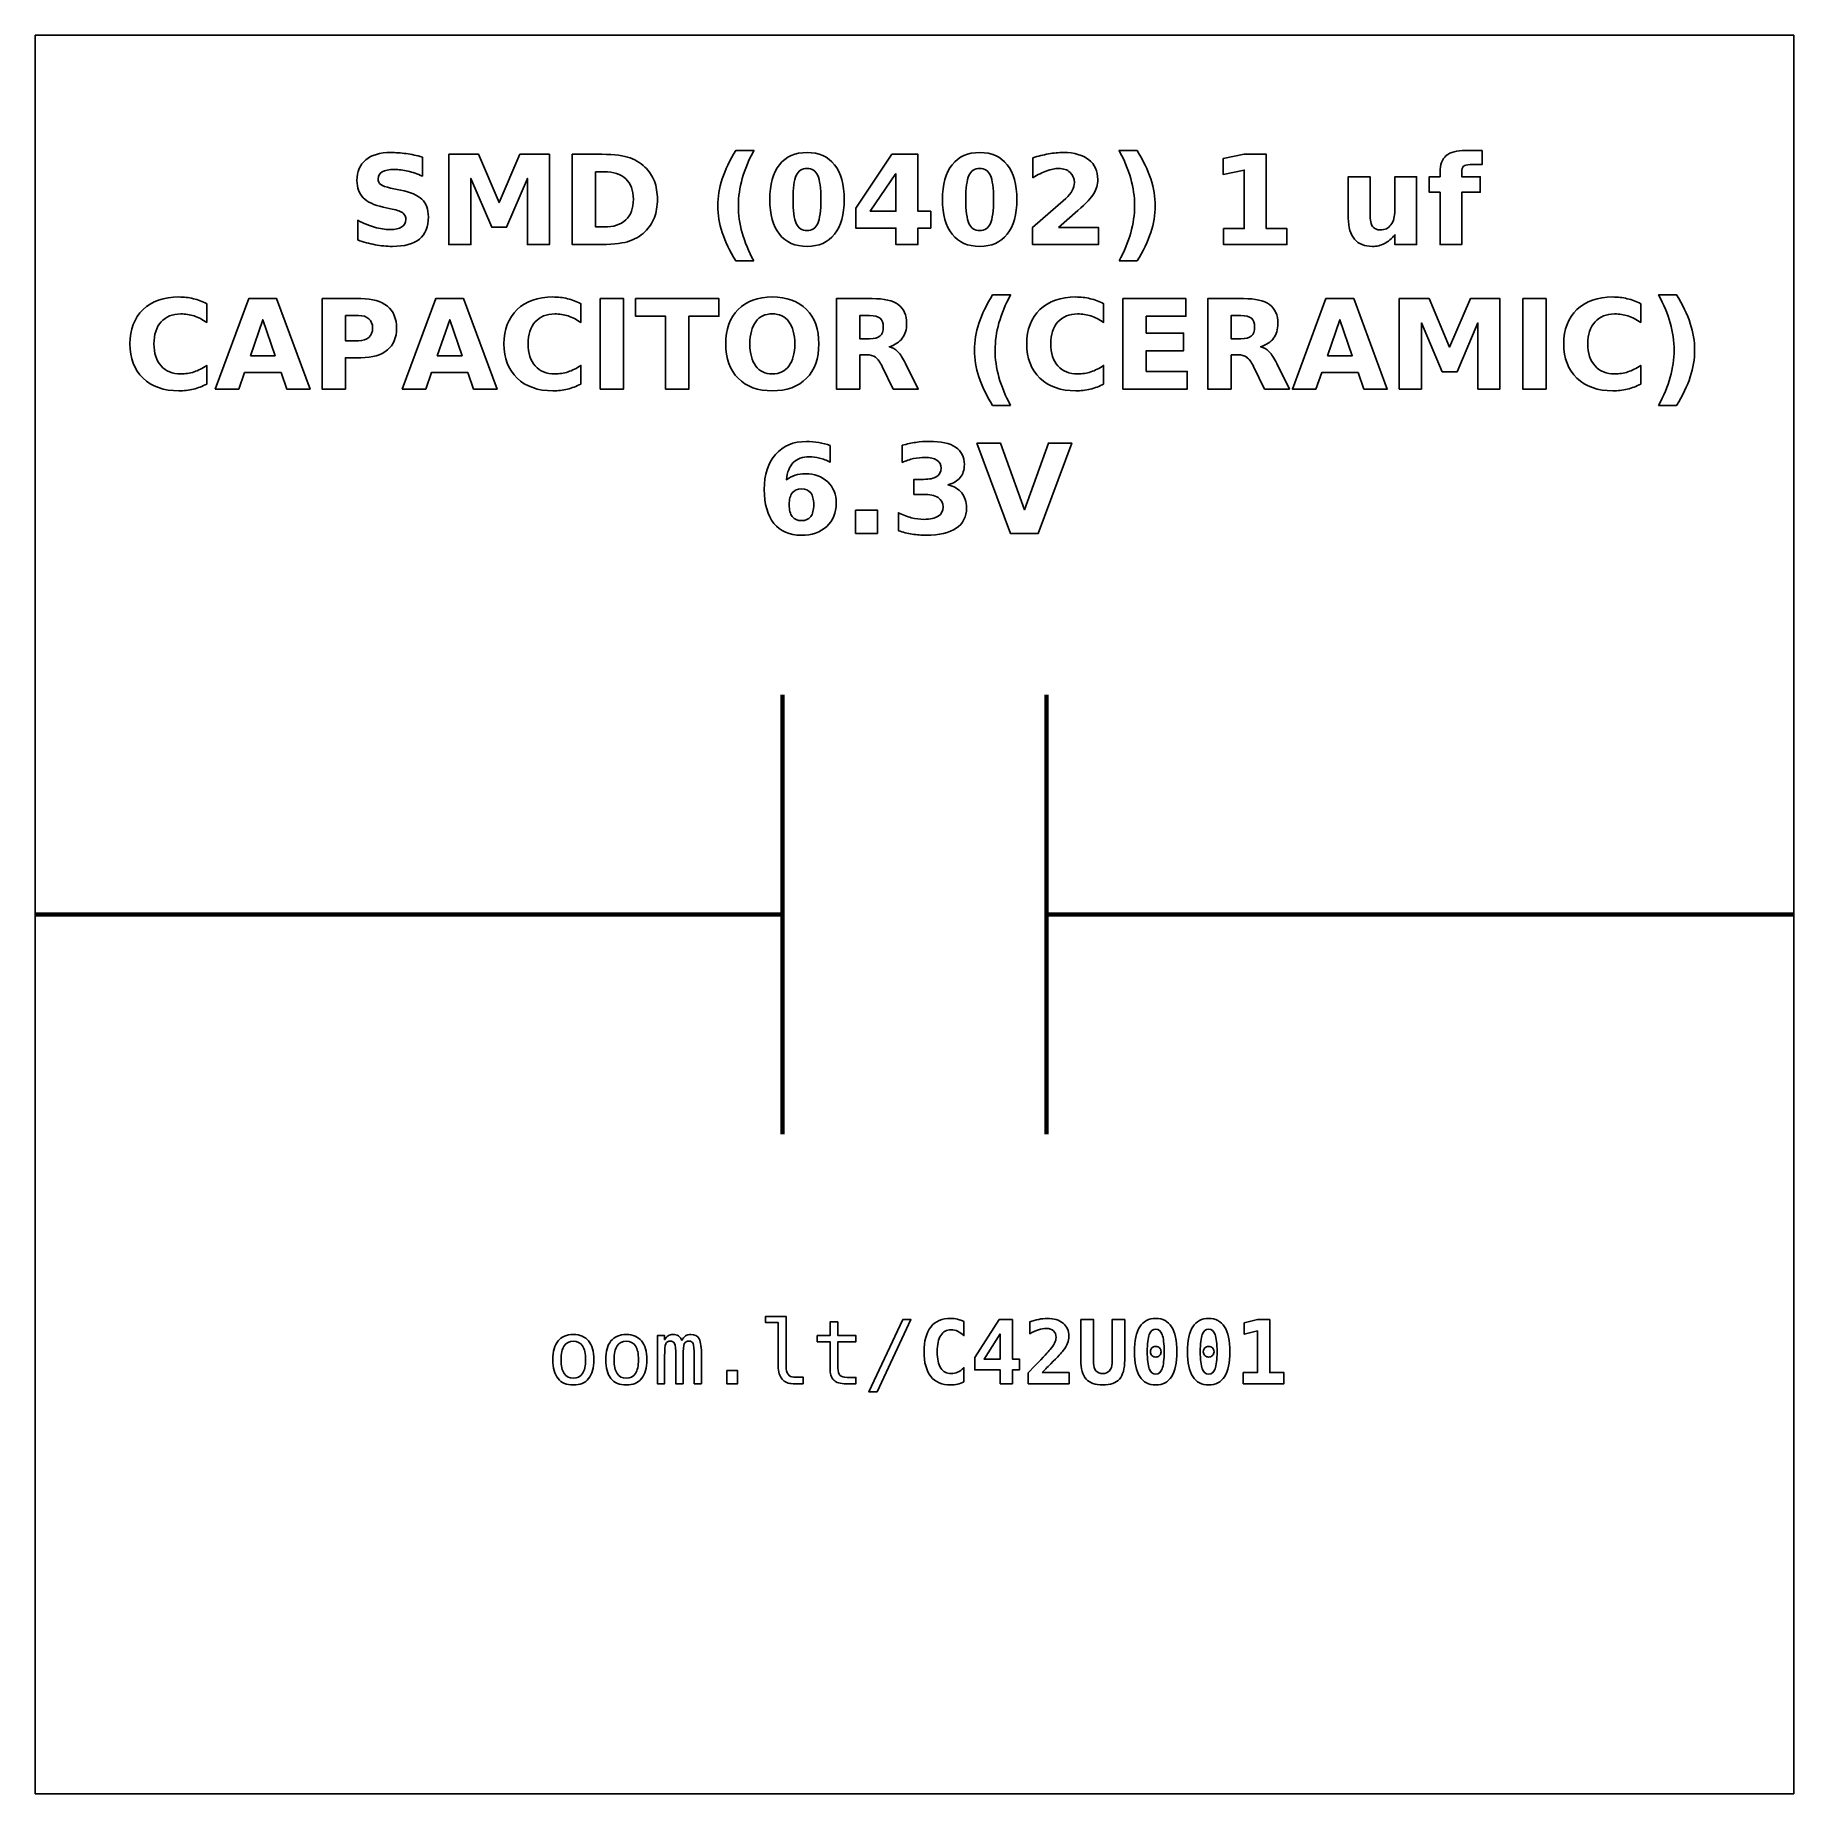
# Model space of a CAD drawing. Header units: centimetres. Extents: x -11.5 to -9.5, y -15.85 to -13.85.
import ezdxf

# ---------------------------------------------------------------- set-up
doc = ezdxf.new("R2010")
doc.units = ezdxf.units.CM
doc.header["$MEASUREMENT"] = 0
doc.layers.add('Layer 1', color=7, linetype='Continuous')

msp = doc.modelspace()

# ---------------------------------------------------------------- linework, layer by layer
at = {"layer": 'Layer 1', "color": 7}
msp.add_open_spline([(-11.5, -13.85), (-11.5, -13.85), (-9.5, -13.85), (-9.5, -13.85), (-9.5, -13.85), (-9.5, -13.85), (-9.5, -15.85), (-9.5, -15.85), (-9.5, -15.85), (-9.5, -15.85), (-11.5, -15.85), (-11.5, -15.85), (-11.5, -15.85), (-11.5, -15.85), (-11.5, -13.85), (-11.5, -13.85)], degree=3, knots=[0, 0, 0, 0, 0.25, 0.25, 0.25, 0.25, 0.5, 0.5, 0.5, 0.5, 0.75, 0.75, 0.75, 0.75, 1, 1, 1, 1], dxfattribs=at)
at = {"layer": 'Layer 1', "color": 250}
for points, knots in [([(-11.05961, -13.98859), (-11.05961, -13.98859), (-11.05961, -14.01034), (-11.05961, -14.01034), (-11.05961, -14.01034), (-11.06526, -14.00782), (-11.07078, -14.00592), (-11.07614, -14.00463), (-11.07614, -14.00463), (-11.08153, -14.00333), (-11.08661, -14.0027), (-11.09138, -14.0027), (-11.09138, -14.0027), (-11.09771, -14.0027), (-11.10241, -14.00357), (-11.10545, -14.00531), (-11.10545, -14.00531), (-11.10848, -14.00707), (-11.10999, -14.00978), (-11.10999, -14.01345), (-11.10999, -14.01345), (-11.10999, -14.0162), (-11.10898, -14.01836), (-11.10693, -14.01989), (-11.10693, -14.01989), (-11.10488, -14.02142), (-11.10117, -14.02276), (-11.09578, -14.02386), (-11.09578, -14.02386), (-11.09578, -14.02386), (-11.08449, -14.02612), (-11.08449, -14.02612), (-11.08449, -14.02612), (-11.07304, -14.02843), (-11.06493, -14.03191), (-11.06011, -14.03661), (-11.06011, -14.03661), (-11.05528, -14.04129), (-11.05286, -14.04795), (-11.05286, -14.05658), (-11.05286, -14.05658), (-11.05286, -14.06794), (-11.05622, -14.07638), (-11.06295, -14.08191), (-11.06295, -14.08191), (-11.06968, -14.08743), (-11.07995, -14.09021), (-11.09378, -14.09021), (-11.09378, -14.09021), (-11.10032, -14.09021), (-11.10686, -14.0896), (-11.11342, -14.08835), (-11.11342, -14.08835), (-11.11998, -14.0871), (-11.12657, -14.08527), (-11.13313, -14.08285), (-11.13313, -14.08285), (-11.13313, -14.08285), (-11.13313, -14.06046), (-11.13313, -14.06046), (-11.13313, -14.06046), (-11.12657, -14.06394), (-11.12022, -14.06657), (-11.11408, -14.06834), (-11.11408, -14.06834), (-11.10794, -14.0701), (-11.10204, -14.07099), (-11.09635, -14.07099), (-11.09635, -14.07099), (-11.09056, -14.07099), (-11.08612, -14.07003), (-11.08304, -14.0681), (-11.08304, -14.0681), (-11.07995, -14.06617), (-11.07843, -14.06342), (-11.07843, -14.05982), (-11.07843, -14.05982), (-11.07843, -14.05662), (-11.07946, -14.05413), (-11.08155, -14.05239), (-11.08155, -14.05239), (-11.08365, -14.05065), (-11.08781, -14.04908), (-11.09407, -14.04771), (-11.09407, -14.04771), (-11.09407, -14.04771), (-11.10434, -14.04543), (-11.10434, -14.04543), (-11.10434, -14.04543), (-11.11462, -14.04322), (-11.12215, -14.03972), (-11.1269, -14.03489), (-11.1269, -14.03489), (-11.13165, -14.03007), (-11.13402, -14.02356), (-11.13402, -14.0154), (-11.13402, -14.0154), (-11.13402, -14.00514), (-11.13071, -13.99726), (-11.1241, -13.99176), (-11.1241, -13.99176), (-11.11749, -13.98623), (-11.10799, -13.98348), (-11.09557, -13.98348), (-11.09557, -13.98348), (-11.08993, -13.98348), (-11.08412, -13.98391), (-11.07814, -13.98475), (-11.07814, -13.98475), (-11.07217, -13.9856), (-11.06599, -13.98687), (-11.05961, -13.98859)], [0, 0, 0, 0, 0.0357143, 0.0357143, 0.0357143, 0.0357143, 0.0714286, 0.0714286, 0.0714286, 0.0714286, 0.1071429, 0.1071429, 0.1071429, 0.1071429, 0.1428571, 0.1428571, 0.1428571, 0.1428571, 0.1785714, 0.1785714, 0.1785714, 0.1785714, 0.2142857, 0.2142857, 0.2142857, 0.2142857, 0.25, 0.25, 0.25, 0.25, 0.2857143, 0.2857143, 0.2857143, 0.2857143, 0.3214286, 0.3214286, 0.3214286, 0.3214286, 0.3571429, 0.3571429, 0.3571429, 0.3571429, 0.3928571, 0.3928571, 0.3928571, 0.3928571, 0.4285714, 0.4285714, 0.4285714, 0.4285714, 0.4642857, 0.4642857, 0.4642857, 0.4642857, 0.5, 0.5, 0.5, 0.5, 0.5357143, 0.5357143, 0.5357143, 0.5357143, 0.5714286, 0.5714286, 0.5714286, 0.5714286, 0.6071429, 0.6071429, 0.6071429, 0.6071429, 0.6428571, 0.6428571, 0.6428571, 0.6428571, 0.6785714, 0.6785714, 0.6785714, 0.6785714, 0.7142857, 0.7142857, 0.7142857, 0.7142857, 0.75, 0.75, 0.75, 0.75, 0.7857143, 0.7857143, 0.7857143, 0.7857143, 0.8214286, 0.8214286, 0.8214286, 0.8214286, 0.8571429, 0.8571429, 0.8571429, 0.8571429, 0.8928571, 0.8928571, 0.8928571, 0.8928571, 0.9285714, 0.9285714, 0.9285714, 0.9285714, 0.9642857, 0.9642857, 0.9642857, 0.9642857, 1, 1, 1, 1]), ([(-11.02958, -13.98534), (-11.02958, -13.98534), (-10.99583, -13.98534), (-10.99583, -13.98534), (-10.99583, -13.98534), (-10.99583, -13.98534), (-10.97238, -14.0404), (-10.97238, -14.0404), (-10.97238, -14.0404), (-10.97238, -14.0404), (-10.94882, -13.98534), (-10.94882, -13.98534), (-10.94882, -13.98534), (-10.94882, -13.98534), (-10.91514, -13.98534), (-10.91514, -13.98534), (-10.91514, -13.98534), (-10.91514, -13.98534), (-10.91514, -14.08821), (-10.91514, -14.08821), (-10.91514, -14.08821), (-10.91514, -14.08821), (-10.94021, -14.08821), (-10.94021, -14.08821), (-10.94021, -14.08821), (-10.94021, -14.08821), (-10.94021, -14.01297), (-10.94021, -14.01297), (-10.94021, -14.01297), (-10.94021, -14.01297), (-10.96392, -14.06843), (-10.96392, -14.06843), (-10.96392, -14.06843), (-10.96392, -14.06843), (-10.98073, -14.06843), (-10.98073, -14.06843), (-10.98073, -14.06843), (-10.98073, -14.06843), (-11.00444, -14.01297), (-11.00444, -14.01297), (-11.00444, -14.01297), (-11.00444, -14.01297), (-11.00444, -14.08821), (-11.00444, -14.08821), (-11.00444, -14.08821), (-11.00444, -14.08821), (-11.02958, -14.08821), (-11.02958, -14.08821), (-11.02958, -14.08821), (-11.02958, -14.08821), (-11.02958, -13.98534), (-11.02958, -13.98534)], [0, 0, 0, 0, 0.0769231, 0.0769231, 0.0769231, 0.0769231, 0.1538462, 0.1538462, 0.1538462, 0.1538462, 0.2307692, 0.2307692, 0.2307692, 0.2307692, 0.3076923, 0.3076923, 0.3076923, 0.3076923, 0.3846154, 0.3846154, 0.3846154, 0.3846154, 0.4615385, 0.4615385, 0.4615385, 0.4615385, 0.5384615, 0.5384615, 0.5384615, 0.5384615, 0.6153846, 0.6153846, 0.6153846, 0.6153846, 0.6923077, 0.6923077, 0.6923077, 0.6923077, 0.7692308, 0.7692308, 0.7692308, 0.7692308, 0.8461538, 0.8461538, 0.8461538, 0.8461538, 0.9230769, 0.9230769, 0.9230769, 0.9230769, 1, 1, 1, 1]), ([(-10.88915, -13.98534), (-10.88915, -13.98534), (-10.86116, -13.98534), (-10.86116, -13.98534), (-10.86116, -13.98534), (-10.84555, -13.98534), (-10.83393, -13.98645), (-10.82629, -13.98868), (-10.82629, -13.98868), (-10.81864, -13.99091), (-10.81208, -13.99468), (-10.8066, -14.00002), (-10.8066, -14.00002), (-10.80178, -14.00465), (-10.79821, -14.01001), (-10.79585, -14.01608), (-10.79585, -14.01608), (-10.79353, -14.02212), (-10.79235, -14.02899), (-10.79235, -14.03668), (-10.79235, -14.03668), (-10.79235, -14.04444), (-10.79353, -14.05136), (-10.79585, -14.05745), (-10.79585, -14.05745), (-10.79821, -14.06354), (-10.80178, -14.0689), (-10.8066, -14.07353), (-10.8066, -14.07353), (-10.81213, -14.07887), (-10.81874, -14.08264), (-10.82645, -14.08487), (-10.82645, -14.08487), (-10.83417, -14.0871), (-10.84574, -14.08821), (-10.86116, -14.08821), (-10.86116, -14.08821), (-10.86116, -14.08821), (-10.88915, -14.08821), (-10.88915, -14.08821), (-10.88915, -14.08821), (-10.88915, -14.08821), (-10.88915, -13.98534), (-10.88915, -13.98534)], [0, 0, 0, 0, 0.0909091, 0.0909091, 0.0909091, 0.0909091, 0.1818182, 0.1818182, 0.1818182, 0.1818182, 0.2727273, 0.2727273, 0.2727273, 0.2727273, 0.3636364, 0.3636364, 0.3636364, 0.3636364, 0.4545455, 0.4545455, 0.4545455, 0.4545455, 0.5454545, 0.5454545, 0.5454545, 0.5454545, 0.6363636, 0.6363636, 0.6363636, 0.6363636, 0.7272727, 0.7272727, 0.7272727, 0.7272727, 0.8181818, 0.8181818, 0.8181818, 0.8181818, 0.9090909, 0.9090909, 0.9090909, 0.9090909, 1, 1, 1, 1]), ([(-10.68266, -14.10681), (-10.68266, -14.10681), (-10.70312, -14.10681), (-10.70312, -14.10681), (-10.70312, -14.10681), (-10.71015, -14.09548), (-10.71535, -14.08468), (-10.71869, -14.07445), (-10.71869, -14.07445), (-10.72205, -14.06424), (-10.72372, -14.05411), (-10.72372, -14.04404), (-10.72372, -14.04404), (-10.72372, -14.03398), (-10.72203, -14.02379), (-10.71867, -14.01349), (-10.71867, -14.01349), (-10.71528, -14.00317), (-10.71011, -13.9924), (-10.70312, -13.98113), (-10.70312, -13.98113), (-10.70312, -13.98113), (-10.68266, -13.98113), (-10.68266, -13.98113), (-10.68266, -13.98113), (-10.68854, -13.99202), (-10.69294, -14.00267), (-10.69588, -14.01307), (-10.69588, -14.01307), (-10.69882, -14.02346), (-10.7003, -14.03374), (-10.7003, -14.0439), (-10.7003, -14.0439), (-10.7003, -14.05406), (-10.69884, -14.06434), (-10.69593, -14.07478), (-10.69593, -14.07478), (-10.69301, -14.0852), (-10.68859, -14.09588), (-10.68266, -14.10681)], [0, 0, 0, 0, 0.1, 0.1, 0.1, 0.1, 0.2, 0.2, 0.2, 0.2, 0.3, 0.3, 0.3, 0.3, 0.4, 0.4, 0.4, 0.4, 0.5, 0.5, 0.5, 0.5, 0.6, 0.6, 0.6, 0.6, 0.7, 0.7, 0.7, 0.7, 0.8, 0.8, 0.8, 0.8, 0.9, 0.9, 0.9, 0.9, 1, 1, 1, 1]), ([(-10.57993, -14.03687), (-10.57993, -14.05392), (-10.5836, -14.06707), (-10.59096, -14.07633), (-10.59096, -14.07633), (-10.5983, -14.08558), (-10.60874, -14.09021), (-10.62224, -14.09021), (-10.62224, -14.09021), (-10.63579, -14.09021), (-10.64625, -14.08558), (-10.65359, -14.07633), (-10.65359, -14.07633), (-10.66095, -14.06707), (-10.66462, -14.05392), (-10.66462, -14.03687), (-10.66462, -14.03687), (-10.66462, -14.0198), (-10.66095, -14.00662), (-10.65359, -13.99736), (-10.65359, -13.99736), (-10.64625, -13.98812), (-10.63579, -13.98348), (-10.62224, -13.98348), (-10.62224, -13.98348), (-10.60874, -13.98348), (-10.5983, -13.98812), (-10.59096, -13.99736), (-10.59096, -13.99736), (-10.5836, -14.00662), (-10.57993, -14.0198), (-10.57993, -14.03687)], [0, 0, 0, 0, 0.125, 0.125, 0.125, 0.125, 0.25, 0.25, 0.25, 0.25, 0.375, 0.375, 0.375, 0.375, 0.5, 0.5, 0.5, 0.5, 0.625, 0.625, 0.625, 0.625, 0.75, 0.75, 0.75, 0.75, 0.875, 0.875, 0.875, 0.875, 1, 1, 1, 1]), ([(-10.52563, -13.98534), (-10.52563, -13.98534), (-10.49613, -13.98534), (-10.49613, -13.98534), (-10.49613, -13.98534), (-10.49613, -13.98534), (-10.49613, -14.05025), (-10.49613, -14.05025), (-10.49613, -14.05025), (-10.49613, -14.05025), (-10.48146, -14.05025), (-10.48146, -14.05025), (-10.48146, -14.05025), (-10.48146, -14.05025), (-10.48146, -14.06947), (-10.48146, -14.06947), (-10.48146, -14.06947), (-10.48146, -14.06947), (-10.49613, -14.06947), (-10.49613, -14.06947), (-10.49613, -14.06947), (-10.49613, -14.06947), (-10.49613, -14.08821), (-10.49613, -14.08821), (-10.49613, -14.08821), (-10.49613, -14.08821), (-10.5212, -14.08821), (-10.5212, -14.08821), (-10.5212, -14.08821), (-10.5212, -14.08821), (-10.5212, -14.06947), (-10.5212, -14.06947), (-10.5212, -14.06947), (-10.5212, -14.06947), (-10.56683, -14.06947), (-10.56683, -14.06947), (-10.56683, -14.06947), (-10.56683, -14.06947), (-10.56683, -14.04672), (-10.56683, -14.04672), (-10.56683, -14.04672), (-10.56683, -14.04672), (-10.52563, -13.98534), (-10.52563, -13.98534)], [0, 0, 0, 0, 0.0909091, 0.0909091, 0.0909091, 0.0909091, 0.1818182, 0.1818182, 0.1818182, 0.1818182, 0.2727273, 0.2727273, 0.2727273, 0.2727273, 0.3636364, 0.3636364, 0.3636364, 0.3636364, 0.4545455, 0.4545455, 0.4545455, 0.4545455, 0.5454545, 0.5454545, 0.5454545, 0.5454545, 0.6363636, 0.6363636, 0.6363636, 0.6363636, 0.7272727, 0.7272727, 0.7272727, 0.7272727, 0.8181818, 0.8181818, 0.8181818, 0.8181818, 0.9090909, 0.9090909, 0.9090909, 0.9090909, 1, 1, 1, 1]), ([(-10.38355, -14.03687), (-10.38355, -14.05392), (-10.38722, -14.06707), (-10.39458, -14.07633), (-10.39458, -14.07633), (-10.40192, -14.08558), (-10.41236, -14.09021), (-10.42586, -14.09021), (-10.42586, -14.09021), (-10.43941, -14.09021), (-10.44987, -14.08558), (-10.45721, -14.07633), (-10.45721, -14.07633), (-10.46457, -14.06707), (-10.46824, -14.05392), (-10.46824, -14.03687), (-10.46824, -14.03687), (-10.46824, -14.0198), (-10.46457, -14.00662), (-10.45721, -13.99736), (-10.45721, -13.99736), (-10.44987, -13.98812), (-10.43941, -13.98348), (-10.42586, -13.98348), (-10.42586, -13.98348), (-10.41236, -13.98348), (-10.40192, -13.98812), (-10.39458, -13.99736), (-10.39458, -13.99736), (-10.38722, -14.00662), (-10.38355, -14.0198), (-10.38355, -14.03687)], [0, 0, 0, 0, 0.125, 0.125, 0.125, 0.125, 0.25, 0.25, 0.25, 0.25, 0.375, 0.375, 0.375, 0.375, 0.5, 0.5, 0.5, 0.5, 0.625, 0.625, 0.625, 0.625, 0.75, 0.75, 0.75, 0.75, 0.875, 0.875, 0.875, 0.875, 1, 1, 1, 1]), ([(-10.33614, -14.06871), (-10.33614, -14.06871), (-10.29086, -14.06871), (-10.29086, -14.06871), (-10.29086, -14.06871), (-10.29086, -14.06871), (-10.29086, -14.08821), (-10.29086, -14.08821), (-10.29086, -14.08821), (-10.29086, -14.08821), (-10.36563, -14.08821), (-10.36563, -14.08821), (-10.36563, -14.08821), (-10.36563, -14.08821), (-10.36563, -14.06871), (-10.36563, -14.06871), (-10.36563, -14.06871), (-10.36563, -14.06871), (-10.32807, -14.03558), (-10.32807, -14.03558), (-10.32807, -14.03558), (-10.32471, -14.03254), (-10.32224, -14.02958), (-10.32064, -14.02669), (-10.32064, -14.02669), (-10.31902, -14.02379), (-10.31822, -14.02078), (-10.31822, -14.01765), (-10.31822, -14.01765), (-10.31822, -14.01283), (-10.31984, -14.00895), (-10.32308, -14.00601), (-10.32308, -14.00601), (-10.32631, -14.00307), (-10.33061, -14.00162), (-10.336, -14.00162), (-10.336, -14.00162), (-10.34013, -14.00162), (-10.34465, -14.00251), (-10.34957, -14.00427), (-10.34957, -14.00427), (-10.35448, -14.00604), (-10.35975, -14.00867), (-10.36535, -14.01215), (-10.36535, -14.01215), (-10.36535, -14.01215), (-10.36535, -13.98955), (-10.36535, -13.98955), (-10.36535, -13.98955), (-10.35937, -13.98758), (-10.35347, -13.98607), (-10.34764, -13.98504), (-10.34764, -13.98504), (-10.3418, -13.984), (-10.33609, -13.98348), (-10.33047, -13.98348), (-10.33047, -13.98348), (-10.31817, -13.98348), (-10.3086, -13.98619), (-10.30178, -13.99162), (-10.30178, -13.99162), (-10.29496, -13.99703), (-10.29155, -14.00458), (-10.29155, -14.01429), (-10.29155, -14.01429), (-10.29155, -14.01989), (-10.293, -14.02511), (-10.2959, -14.02996), (-10.2959, -14.02996), (-10.29879, -14.0348), (-10.30488, -14.04129), (-10.31415, -14.04943), (-10.31415, -14.04943), (-10.31415, -14.04943), (-10.33614, -14.06871), (-10.33614, -14.06871)], [0, 0, 0, 0, 0.0526316, 0.0526316, 0.0526316, 0.0526316, 0.1052632, 0.1052632, 0.1052632, 0.1052632, 0.1578947, 0.1578947, 0.1578947, 0.1578947, 0.2105263, 0.2105263, 0.2105263, 0.2105263, 0.2631579, 0.2631579, 0.2631579, 0.2631579, 0.3157895, 0.3157895, 0.3157895, 0.3157895, 0.3684211, 0.3684211, 0.3684211, 0.3684211, 0.4210526, 0.4210526, 0.4210526, 0.4210526, 0.4736842, 0.4736842, 0.4736842, 0.4736842, 0.5263158, 0.5263158, 0.5263158, 0.5263158, 0.5789474, 0.5789474, 0.5789474, 0.5789474, 0.6315789, 0.6315789, 0.6315789, 0.6315789, 0.6842105, 0.6842105, 0.6842105, 0.6842105, 0.7368421, 0.7368421, 0.7368421, 0.7368421, 0.7894737, 0.7894737, 0.7894737, 0.7894737, 0.8421053, 0.8421053, 0.8421053, 0.8421053, 0.8947368, 0.8947368, 0.8947368, 0.8947368, 0.9473684, 0.9473684, 0.9473684, 0.9473684, 1, 1, 1, 1]), ([(-10.26732, -14.10681), (-10.26144, -14.09588), (-10.25702, -14.0852), (-10.25408, -14.07478), (-10.25408, -14.07478), (-10.25114, -14.06434), (-10.24968, -14.05406), (-10.24968, -14.0439), (-10.24968, -14.0439), (-10.24968, -14.03374), (-10.25114, -14.02346), (-10.25408, -14.01307), (-10.25408, -14.01307), (-10.25702, -14.00267), (-10.26144, -13.99202), (-10.26732, -13.98113), (-10.26732, -13.98113), (-10.26732, -13.98113), (-10.24686, -13.98113), (-10.24686, -13.98113), (-10.24686, -13.98113), (-10.23988, -13.9924), (-10.2347, -14.00317), (-10.23131, -14.01349), (-10.23131, -14.01349), (-10.22795, -14.02379), (-10.22626, -14.03398), (-10.22626, -14.04404), (-10.22626, -14.04404), (-10.22626, -14.05411), (-10.22793, -14.06424), (-10.23129, -14.07445), (-10.23129, -14.07445), (-10.23463, -14.08468), (-10.23983, -14.09548), (-10.24686, -14.10681), (-10.24686, -14.10681), (-10.24686, -14.10681), (-10.26732, -14.10681), (-10.26732, -14.10681)], [0, 0, 0, 0, 0.1, 0.1, 0.1, 0.1, 0.2, 0.2, 0.2, 0.2, 0.3, 0.3, 0.3, 0.3, 0.4, 0.4, 0.4, 0.4, 0.5, 0.5, 0.5, 0.5, 0.6, 0.6, 0.6, 0.6, 0.7, 0.7, 0.7, 0.7, 0.8, 0.8, 0.8, 0.8, 0.9, 0.9, 0.9, 0.9, 1, 1, 1, 1]), ([(-10.14846, -14.06989), (-10.14846, -14.06989), (-10.12503, -14.06989), (-10.12503, -14.06989), (-10.12503, -14.06989), (-10.12503, -14.06989), (-10.12503, -14.0034), (-10.12503, -14.0034), (-10.12503, -14.0034), (-10.12503, -14.0034), (-10.14907, -14.00837), (-10.14907, -14.00837), (-10.14907, -14.00837), (-10.14907, -14.00837), (-10.14907, -13.9903), (-10.14907, -13.9903), (-10.14907, -13.9903), (-10.14907, -13.9903), (-10.12517, -13.98534), (-10.12517, -13.98534), (-10.12517, -13.98534), (-10.12517, -13.98534), (-10.09996, -13.98534), (-10.09996, -13.98534), (-10.09996, -13.98534), (-10.09996, -13.98534), (-10.09996, -14.06989), (-10.09996, -14.06989), (-10.09996, -14.06989), (-10.09996, -14.06989), (-10.07654, -14.06989), (-10.07654, -14.06989), (-10.07654, -14.06989), (-10.07654, -14.06989), (-10.07654, -14.08821), (-10.07654, -14.08821), (-10.07654, -14.08821), (-10.07654, -14.08821), (-10.14846, -14.08821), (-10.14846, -14.08821), (-10.14846, -14.08821), (-10.14846, -14.08821), (-10.14846, -14.06989), (-10.14846, -14.06989)], [0, 0, 0, 0, 0.0909091, 0.0909091, 0.0909091, 0.0909091, 0.1818182, 0.1818182, 0.1818182, 0.1818182, 0.2727273, 0.2727273, 0.2727273, 0.2727273, 0.3636364, 0.3636364, 0.3636364, 0.3636364, 0.4545455, 0.4545455, 0.4545455, 0.4545455, 0.5454545, 0.5454545, 0.5454545, 0.5454545, 0.6363636, 0.6363636, 0.6363636, 0.6363636, 0.7272727, 0.7272727, 0.7272727, 0.7272727, 0.8181818, 0.8181818, 0.8181818, 0.8181818, 0.9090909, 0.9090909, 0.9090909, 0.9090909, 1, 1, 1, 1]), ([(-9.85457, -13.98099), (-9.85457, -13.98099), (-9.85457, -13.99717), (-9.85457, -13.99717), (-9.85457, -13.99717), (-9.85457, -13.99717), (-9.86823, -13.99717), (-9.86823, -13.99717), (-9.86823, -13.99717), (-9.87171, -13.99717), (-9.87416, -13.99781), (-9.87552, -13.99908), (-9.87552, -13.99908), (-9.87691, -14.00035), (-9.87759, -14.00253), (-9.87759, -14.00566), (-9.87759, -14.00566), (-9.87759, -14.00566), (-9.87759, -14.01105), (-9.87759, -14.01105), (-9.87759, -14.01105), (-9.87759, -14.01105), (-9.85652, -14.01105), (-9.85652, -14.01105), (-9.85652, -14.01105), (-9.85652, -14.01105), (-9.85652, -14.02869), (-9.85652, -14.02869), (-9.85652, -14.02869), (-9.85652, -14.02869), (-9.87759, -14.02869), (-9.87759, -14.02869), (-9.87759, -14.02869), (-9.87759, -14.02869), (-9.87759, -14.08821), (-9.87759, -14.08821), (-9.87759, -14.08821), (-9.87759, -14.08821), (-9.90226, -14.08821), (-9.90226, -14.08821), (-9.90226, -14.08821), (-9.90226, -14.08821), (-9.90226, -14.02869), (-9.90226, -14.02869), (-9.90226, -14.02869), (-9.90226, -14.02869), (-9.91452, -14.02869), (-9.91452, -14.02869), (-9.91452, -14.02869), (-9.91452, -14.02869), (-9.91452, -14.01105), (-9.91452, -14.01105), (-9.91452, -14.01105), (-9.91452, -14.01105), (-9.90226, -14.01105), (-9.90226, -14.01105), (-9.90226, -14.01105), (-9.90226, -14.01105), (-9.90226, -14.00566), (-9.90226, -14.00566), (-9.90226, -14.00566), (-9.90226, -13.99726), (-9.89991, -13.99103), (-9.89523, -13.98701), (-9.89523, -13.98701), (-9.89055, -13.98299), (-9.88328, -13.98099), (-9.87345, -13.98099), (-9.87345, -13.98099), (-9.87345, -13.98099), (-9.85457, -13.98099), (-9.85457, -13.98099)], [0, 0, 0, 0, 0.0555556, 0.0555556, 0.0555556, 0.0555556, 0.1111111, 0.1111111, 0.1111111, 0.1111111, 0.1666667, 0.1666667, 0.1666667, 0.1666667, 0.2222222, 0.2222222, 0.2222222, 0.2222222, 0.2777778, 0.2777778, 0.2777778, 0.2777778, 0.3333333, 0.3333333, 0.3333333, 0.3333333, 0.3888889, 0.3888889, 0.3888889, 0.3888889, 0.4444444, 0.4444444, 0.4444444, 0.4444444, 0.5, 0.5, 0.5, 0.5, 0.5555556, 0.5555556, 0.5555556, 0.5555556, 0.6111111, 0.6111111, 0.6111111, 0.6111111, 0.6666667, 0.6666667, 0.6666667, 0.6666667, 0.7222222, 0.7222222, 0.7222222, 0.7222222, 0.7777778, 0.7777778, 0.7777778, 0.7777778, 0.8333333, 0.8333333, 0.8333333, 0.8333333, 0.8888889, 0.8888889, 0.8888889, 0.8888889, 0.9444444, 0.9444444, 0.9444444, 0.9444444, 1, 1, 1, 1]), ([(-10.86262, -14.0054), (-10.86262, -14.0054), (-10.86262, -14.06815), (-10.86262, -14.06815), (-10.86262, -14.06815), (-10.86262, -14.06815), (-10.85312, -14.06815), (-10.85312, -14.06815), (-10.85312, -14.06815), (-10.84228, -14.06815), (-10.834, -14.06547), (-10.82829, -14.06008), (-10.82829, -14.06008), (-10.82257, -14.05472), (-10.8197, -14.04691), (-10.8197, -14.03668), (-10.8197, -14.03668), (-10.8197, -14.02647), (-10.82255, -14.01871), (-10.82824, -14.0134), (-10.82824, -14.0134), (-10.83393, -14.00806), (-10.84223, -14.0054), (-10.85312, -14.0054), (-10.85312, -14.0054), (-10.85312, -14.0054), (-10.86262, -14.0054), (-10.86262, -14.0054)], [0, 0, 0, 0, 0.1428571, 0.1428571, 0.1428571, 0.1428571, 0.2857143, 0.2857143, 0.2857143, 0.2857143, 0.4285714, 0.4285714, 0.4285714, 0.4285714, 0.5714286, 0.5714286, 0.5714286, 0.5714286, 0.7142857, 0.7142857, 0.7142857, 0.7142857, 0.8571429, 0.8571429, 0.8571429, 0.8571429, 1, 1, 1, 1]), ([(-10.60646, -14.03668), (-10.60646, -14.02382), (-10.60766, -14.01476), (-10.61008, -14.00949), (-10.61008, -14.00949), (-10.61248, -14.00425), (-10.61655, -14.00162), (-10.62224, -14.00162), (-10.62224, -14.00162), (-10.62793, -14.00162), (-10.632, -14.00425), (-10.63445, -14.00949), (-10.63445, -14.00949), (-10.63687, -14.01476), (-10.63809, -14.02382), (-10.63809, -14.03668), (-10.63809, -14.03668), (-10.63809, -14.04966), (-10.63687, -14.05884), (-10.63445, -14.06415), (-10.63445, -14.06415), (-10.632, -14.06949), (-10.62793, -14.07215), (-10.62224, -14.07215), (-10.62224, -14.07215), (-10.6166, -14.07215), (-10.61255, -14.06949), (-10.6101, -14.06415), (-10.6101, -14.06415), (-10.60768, -14.05884), (-10.60646, -14.04966), (-10.60646, -14.03668)], [0, 0, 0, 0, 0.125, 0.125, 0.125, 0.125, 0.25, 0.25, 0.25, 0.25, 0.375, 0.375, 0.375, 0.375, 0.5, 0.5, 0.5, 0.5, 0.625, 0.625, 0.625, 0.625, 0.75, 0.75, 0.75, 0.75, 0.875, 0.875, 0.875, 0.875, 1, 1, 1, 1]), ([(-10.5212, -14.00719), (-10.5212, -14.00719), (-10.5503, -14.05025), (-10.5503, -14.05025), (-10.5503, -14.05025), (-10.5503, -14.05025), (-10.5212, -14.05025), (-10.5212, -14.05025), (-10.5212, -14.05025), (-10.5212, -14.05025), (-10.5212, -14.00719), (-10.5212, -14.00719)], [0, 0, 0, 0, 0.3333333, 0.3333333, 0.3333333, 0.3333333, 0.6666667, 0.6666667, 0.6666667, 0.6666667, 1, 1, 1, 1]), ([(-10.41008, -14.03668), (-10.41008, -14.02382), (-10.41128, -14.01476), (-10.4137, -14.00949), (-10.4137, -14.00949), (-10.4161, -14.00425), (-10.42017, -14.00162), (-10.42586, -14.00162), (-10.42586, -14.00162), (-10.43155, -14.00162), (-10.43562, -14.00425), (-10.43807, -14.00949), (-10.43807, -14.00949), (-10.44049, -14.01476), (-10.44171, -14.02382), (-10.44171, -14.03668), (-10.44171, -14.03668), (-10.44171, -14.04966), (-10.44049, -14.05884), (-10.43807, -14.06415), (-10.43807, -14.06415), (-10.43562, -14.06949), (-10.43155, -14.07215), (-10.42586, -14.07215), (-10.42586, -14.07215), (-10.42022, -14.07215), (-10.41617, -14.06949), (-10.41372, -14.06415), (-10.41372, -14.06415), (-10.4113, -14.05884), (-10.41008, -14.04966), (-10.41008, -14.03668)], [0, 0, 0, 0, 0.125, 0.125, 0.125, 0.125, 0.25, 0.25, 0.25, 0.25, 0.375, 0.375, 0.375, 0.375, 0.5, 0.5, 0.5, 0.5, 0.625, 0.625, 0.625, 0.625, 0.75, 0.75, 0.75, 0.75, 0.875, 0.875, 0.875, 0.875, 1, 1, 1, 1]), ([(-10.00664, -14.05818), (-10.00664, -14.05818), (-10.00664, -14.01105), (-10.00664, -14.01105), (-10.00664, -14.01105), (-10.00664, -14.01105), (-9.98183, -14.01105), (-9.98183, -14.01105), (-9.98183, -14.01105), (-9.98183, -14.01105), (-9.98183, -14.01876), (-9.98183, -14.01876), (-9.98183, -14.01876), (-9.98183, -14.02295), (-9.98185, -14.02819), (-9.9819, -14.03449), (-9.9819, -14.03449), (-9.98195, -14.04082), (-9.98197, -14.04503), (-9.98197, -14.04715), (-9.98197, -14.04715), (-9.98197, -14.05336), (-9.9818, -14.05782), (-9.98148, -14.06055), (-9.98148, -14.06055), (-9.98117, -14.06328), (-9.98061, -14.06526), (-9.97983, -14.0665), (-9.97983, -14.0665), (-9.97882, -14.06813), (-9.9775, -14.06935), (-9.97588, -14.07022), (-9.97588, -14.07022), (-9.97423, -14.07109), (-9.97237, -14.07154), (-9.97026, -14.07154), (-9.97026, -14.07154), (-9.96511, -14.07154), (-9.96106, -14.06956), (-9.95812, -14.06561), (-9.95812, -14.06561), (-9.95518, -14.06166), (-9.95372, -14.05618), (-9.95372, -14.04915), (-9.95372, -14.04915), (-9.95372, -14.04915), (-9.95372, -14.01105), (-9.95372, -14.01105), (-9.95372, -14.01105), (-9.95372, -14.01105), (-9.92905, -14.01105), (-9.92905, -14.01105), (-9.92905, -14.01105), (-9.92905, -14.01105), (-9.92905, -14.08821), (-9.92905, -14.08821), (-9.92905, -14.08821), (-9.92905, -14.08821), (-9.95372, -14.08821), (-9.95372, -14.08821), (-9.95372, -14.08821), (-9.95372, -14.08821), (-9.95372, -14.07704), (-9.95372, -14.07704), (-9.95372, -14.07704), (-9.95744, -14.08155), (-9.96139, -14.08487), (-9.96553, -14.08701), (-9.96553, -14.08701), (-9.96969, -14.08915), (-9.97428, -14.09021), (-9.97929, -14.09021), (-9.97929, -14.09021), (-9.9882, -14.09021), (-9.99497, -14.08748), (-9.99965, -14.082), (-9.99965, -14.082), (-10.00431, -14.07654), (-10.00664, -14.0686), (-10.00664, -14.05818)], [0, 0, 0, 0, 0.05, 0.05, 0.05, 0.05, 0.1, 0.1, 0.1, 0.1, 0.15, 0.15, 0.15, 0.15, 0.2, 0.2, 0.2, 0.2, 0.25, 0.25, 0.25, 0.25, 0.3, 0.3, 0.3, 0.3, 0.35, 0.35, 0.35, 0.35, 0.4, 0.4, 0.4, 0.4, 0.45, 0.45, 0.45, 0.45, 0.5, 0.5, 0.5, 0.5, 0.55, 0.55, 0.55, 0.55, 0.6, 0.6, 0.6, 0.6, 0.65, 0.65, 0.65, 0.65, 0.7, 0.7, 0.7, 0.7, 0.75, 0.75, 0.75, 0.75, 0.8, 0.8, 0.8, 0.8, 0.85, 0.85, 0.85, 0.85, 0.9, 0.9, 0.9, 0.9, 0.95, 0.95, 0.95, 0.95, 1, 1, 1, 1]), ([(-11.30482, -14.24682), (-11.30968, -14.24933), (-11.31476, -14.25124), (-11.32006, -14.25253), (-11.32006, -14.25253), (-11.32532, -14.25382), (-11.33085, -14.25446), (-11.33659, -14.25446), (-11.33659, -14.25446), (-11.35371, -14.25446), (-11.36728, -14.24966), (-11.3773, -14.24009), (-11.3773, -14.24009), (-11.38732, -14.23052), (-11.39233, -14.21754), (-11.39233, -14.20112), (-11.39233, -14.20112), (-11.39233, -14.18468), (-11.38732, -14.17167), (-11.3773, -14.1621), (-11.3773, -14.1621), (-11.36728, -14.15253), (-11.35371, -14.14773), (-11.33659, -14.14773), (-11.33659, -14.14773), (-11.33085, -14.14773), (-11.32532, -14.14837), (-11.32006, -14.14966), (-11.32006, -14.14966), (-11.31476, -14.15095), (-11.30968, -14.15286), (-11.30482, -14.15538), (-11.30482, -14.15538), (-11.30482, -14.15538), (-11.30482, -14.17666), (-11.30482, -14.17666), (-11.30482, -14.17666), (-11.30973, -14.1733), (-11.31458, -14.17085), (-11.31935, -14.1693), (-11.31935, -14.1693), (-11.32412, -14.16772), (-11.32916, -14.16695), (-11.33445, -14.16695), (-11.33445, -14.16695), (-11.3439, -14.16695), (-11.35136, -14.16998), (-11.35677, -14.17605), (-11.35677, -14.17605), (-11.3622, -14.18212), (-11.36491, -14.19047), (-11.36491, -14.20112), (-11.36491, -14.20112), (-11.36491, -14.21175), (-11.3622, -14.22008), (-11.35677, -14.22614), (-11.35677, -14.22614), (-11.35136, -14.23221), (-11.3439, -14.23524), (-11.33445, -14.23524), (-11.33445, -14.23524), (-11.32916, -14.23524), (-11.32412, -14.23447), (-11.31935, -14.23289), (-11.31935, -14.23289), (-11.31458, -14.23134), (-11.30973, -14.22889), (-11.30482, -14.22553), (-11.30482, -14.22553), (-11.30482, -14.22553), (-11.30482, -14.24682), (-11.30482, -14.24682)], [0, 0, 0, 0, 0.0555556, 0.0555556, 0.0555556, 0.0555556, 0.1111111, 0.1111111, 0.1111111, 0.1111111, 0.1666667, 0.1666667, 0.1666667, 0.1666667, 0.2222222, 0.2222222, 0.2222222, 0.2222222, 0.2777778, 0.2777778, 0.2777778, 0.2777778, 0.3333333, 0.3333333, 0.3333333, 0.3333333, 0.3888889, 0.3888889, 0.3888889, 0.3888889, 0.4444444, 0.4444444, 0.4444444, 0.4444444, 0.5, 0.5, 0.5, 0.5, 0.5555556, 0.5555556, 0.5555556, 0.5555556, 0.6111111, 0.6111111, 0.6111111, 0.6111111, 0.6666667, 0.6666667, 0.6666667, 0.6666667, 0.7222222, 0.7222222, 0.7222222, 0.7222222, 0.7777778, 0.7777778, 0.7777778, 0.7777778, 0.8333333, 0.8333333, 0.8333333, 0.8333333, 0.8888889, 0.8888889, 0.8888889, 0.8888889, 0.9444444, 0.9444444, 0.9444444, 0.9444444, 1, 1, 1, 1]), ([(-11.22043, -14.23374), (-11.22043, -14.23374), (-11.26192, -14.23374), (-11.26192, -14.23374), (-11.26192, -14.23374), (-11.26192, -14.23374), (-11.26846, -14.25246), (-11.26846, -14.25246), (-11.26846, -14.25246), (-11.26846, -14.25246), (-11.29513, -14.25246), (-11.29513, -14.25246), (-11.29513, -14.25246), (-11.29513, -14.25246), (-11.25703, -14.14959), (-11.25703, -14.14959), (-11.25703, -14.14959), (-11.25703, -14.14959), (-11.2254, -14.14959), (-11.2254, -14.14959), (-11.2254, -14.14959), (-11.2254, -14.14959), (-11.1873, -14.25246), (-11.1873, -14.25246), (-11.1873, -14.25246), (-11.1873, -14.25246), (-11.21397, -14.25246), (-11.21397, -14.25246), (-11.21397, -14.25246), (-11.21397, -14.25246), (-11.22043, -14.23374), (-11.22043, -14.23374)], [0, 0, 0, 0, 0.125, 0.125, 0.125, 0.125, 0.25, 0.25, 0.25, 0.25, 0.375, 0.375, 0.375, 0.375, 0.5, 0.5, 0.5, 0.5, 0.625, 0.625, 0.625, 0.625, 0.75, 0.75, 0.75, 0.75, 0.875, 0.875, 0.875, 0.875, 1, 1, 1, 1]), ([(-11.17363, -14.14959), (-11.17363, -14.14959), (-11.12961, -14.14959), (-11.12961, -14.14959), (-11.12961, -14.14959), (-11.11651, -14.14959), (-11.10646, -14.15251), (-11.09945, -14.15832), (-11.09945, -14.15832), (-11.09245, -14.16413), (-11.08894, -14.1724), (-11.08894, -14.18315), (-11.08894, -14.18315), (-11.08894, -14.19392), (-11.09245, -14.20222), (-11.09945, -14.20803), (-11.09945, -14.20803), (-11.10646, -14.21384), (-11.11651, -14.21676), (-11.12961, -14.21676), (-11.12961, -14.21676), (-11.12961, -14.21676), (-11.1471, -14.21676), (-11.1471, -14.21676), (-11.1471, -14.21676), (-11.1471, -14.21676), (-11.1471, -14.25246), (-11.1471, -14.25246), (-11.1471, -14.25246), (-11.1471, -14.25246), (-11.17363, -14.25246), (-11.17363, -14.25246), (-11.17363, -14.25246), (-11.17363, -14.25246), (-11.17363, -14.14959), (-11.17363, -14.14959)], [0, 0, 0, 0, 0.1111111, 0.1111111, 0.1111111, 0.1111111, 0.2222222, 0.2222222, 0.2222222, 0.2222222, 0.3333333, 0.3333333, 0.3333333, 0.3333333, 0.4444444, 0.4444444, 0.4444444, 0.4444444, 0.5555556, 0.5555556, 0.5555556, 0.5555556, 0.6666667, 0.6666667, 0.6666667, 0.6666667, 0.7777778, 0.7777778, 0.7777778, 0.7777778, 0.8888889, 0.8888889, 0.8888889, 0.8888889, 1, 1, 1, 1]), ([(-11.0078, -14.23374), (-11.0078, -14.23374), (-11.04929, -14.23374), (-11.04929, -14.23374), (-11.04929, -14.23374), (-11.04929, -14.23374), (-11.05583, -14.25246), (-11.05583, -14.25246), (-11.05583, -14.25246), (-11.05583, -14.25246), (-11.0825, -14.25246), (-11.0825, -14.25246), (-11.0825, -14.25246), (-11.0825, -14.25246), (-11.0444, -14.14959), (-11.0444, -14.14959), (-11.0444, -14.14959), (-11.0444, -14.14959), (-11.01277, -14.14959), (-11.01277, -14.14959), (-11.01277, -14.14959), (-11.01277, -14.14959), (-10.97467, -14.25246), (-10.97467, -14.25246), (-10.97467, -14.25246), (-10.97467, -14.25246), (-11.00134, -14.25246), (-11.00134, -14.25246), (-11.00134, -14.25246), (-11.00134, -14.25246), (-11.0078, -14.23374), (-11.0078, -14.23374)], [0, 0, 0, 0, 0.125, 0.125, 0.125, 0.125, 0.25, 0.25, 0.25, 0.25, 0.375, 0.375, 0.375, 0.375, 0.5, 0.5, 0.5, 0.5, 0.625, 0.625, 0.625, 0.625, 0.75, 0.75, 0.75, 0.75, 0.875, 0.875, 0.875, 0.875, 1, 1, 1, 1]), ([(-10.87942, -14.24682), (-10.88428, -14.24933), (-10.88936, -14.25124), (-10.89466, -14.25253), (-10.89466, -14.25253), (-10.89992, -14.25382), (-10.90545, -14.25446), (-10.91119, -14.25446), (-10.91119, -14.25446), (-10.92831, -14.25446), (-10.94188, -14.24966), (-10.9519, -14.24009), (-10.9519, -14.24009), (-10.96192, -14.23052), (-10.96693, -14.21754), (-10.96693, -14.20112), (-10.96693, -14.20112), (-10.96693, -14.18468), (-10.96192, -14.17167), (-10.9519, -14.1621), (-10.9519, -14.1621), (-10.94188, -14.15253), (-10.92831, -14.14773), (-10.91119, -14.14773), (-10.91119, -14.14773), (-10.90545, -14.14773), (-10.89992, -14.14837), (-10.89466, -14.14966), (-10.89466, -14.14966), (-10.88936, -14.15095), (-10.88428, -14.15286), (-10.87942, -14.15538), (-10.87942, -14.15538), (-10.87942, -14.15538), (-10.87942, -14.17666), (-10.87942, -14.17666), (-10.87942, -14.17666), (-10.88433, -14.1733), (-10.88918, -14.17085), (-10.89395, -14.1693), (-10.89395, -14.1693), (-10.89872, -14.16772), (-10.90376, -14.16695), (-10.90905, -14.16695), (-10.90905, -14.16695), (-10.9185, -14.16695), (-10.92596, -14.16998), (-10.93137, -14.17605), (-10.93137, -14.17605), (-10.9368, -14.18212), (-10.93951, -14.19047), (-10.93951, -14.20112), (-10.93951, -14.20112), (-10.93951, -14.21175), (-10.9368, -14.22008), (-10.93137, -14.22614), (-10.93137, -14.22614), (-10.92596, -14.23221), (-10.9185, -14.23524), (-10.90905, -14.23524), (-10.90905, -14.23524), (-10.90376, -14.23524), (-10.89872, -14.23447), (-10.89395, -14.23289), (-10.89395, -14.23289), (-10.88918, -14.23134), (-10.88433, -14.22889), (-10.87942, -14.22553), (-10.87942, -14.22553), (-10.87942, -14.22553), (-10.87942, -14.24682), (-10.87942, -14.24682)], [0, 0, 0, 0, 0.0555556, 0.0555556, 0.0555556, 0.0555556, 0.1111111, 0.1111111, 0.1111111, 0.1111111, 0.1666667, 0.1666667, 0.1666667, 0.1666667, 0.2222222, 0.2222222, 0.2222222, 0.2222222, 0.2777778, 0.2777778, 0.2777778, 0.2777778, 0.3333333, 0.3333333, 0.3333333, 0.3333333, 0.3888889, 0.3888889, 0.3888889, 0.3888889, 0.4444444, 0.4444444, 0.4444444, 0.4444444, 0.5, 0.5, 0.5, 0.5, 0.5555556, 0.5555556, 0.5555556, 0.5555556, 0.6111111, 0.6111111, 0.6111111, 0.6111111, 0.6666667, 0.6666667, 0.6666667, 0.6666667, 0.7222222, 0.7222222, 0.7222222, 0.7222222, 0.7777778, 0.7777778, 0.7777778, 0.7777778, 0.8333333, 0.8333333, 0.8333333, 0.8333333, 0.8888889, 0.8888889, 0.8888889, 0.8888889, 0.9444444, 0.9444444, 0.9444444, 0.9444444, 1, 1, 1, 1]), ([(-10.85745, -14.14959), (-10.85745, -14.14959), (-10.83092, -14.14959), (-10.83092, -14.14959), (-10.83092, -14.14959), (-10.83092, -14.14959), (-10.83092, -14.25246), (-10.83092, -14.25246), (-10.83092, -14.25246), (-10.83092, -14.25246), (-10.85745, -14.25246), (-10.85745, -14.25246), (-10.85745, -14.25246), (-10.85745, -14.25246), (-10.85745, -14.14959), (-10.85745, -14.14959)], [0, 0, 0, 0, 0.25, 0.25, 0.25, 0.25, 0.5, 0.5, 0.5, 0.5, 0.75, 0.75, 0.75, 0.75, 1, 1, 1, 1]), ([(-10.81724, -14.14959), (-10.81724, -14.14959), (-10.72244, -14.14959), (-10.72244, -14.14959), (-10.72244, -14.14959), (-10.72244, -14.14959), (-10.72244, -14.16965), (-10.72244, -14.16965), (-10.72244, -14.16965), (-10.72244, -14.16965), (-10.75654, -14.16965), (-10.75654, -14.16965), (-10.75654, -14.16965), (-10.75654, -14.16965), (-10.75654, -14.25246), (-10.75654, -14.25246), (-10.75654, -14.25246), (-10.75654, -14.25246), (-10.78307, -14.25246), (-10.78307, -14.25246), (-10.78307, -14.25246), (-10.78307, -14.25246), (-10.78307, -14.16965), (-10.78307, -14.16965), (-10.78307, -14.16965), (-10.78307, -14.16965), (-10.81724, -14.16965), (-10.81724, -14.16965), (-10.81724, -14.16965), (-10.81724, -14.16965), (-10.81724, -14.14959), (-10.81724, -14.14959)], [0, 0, 0, 0, 0.125, 0.125, 0.125, 0.125, 0.25, 0.25, 0.25, 0.25, 0.375, 0.375, 0.375, 0.375, 0.5, 0.5, 0.5, 0.5, 0.625, 0.625, 0.625, 0.625, 0.75, 0.75, 0.75, 0.75, 0.875, 0.875, 0.875, 0.875, 1, 1, 1, 1]), ([(-10.66171, -14.14773), (-10.64518, -14.14773), (-10.63222, -14.15246), (-10.62286, -14.16194), (-10.62286, -14.16194), (-10.61348, -14.17139), (-10.6088, -14.18444), (-10.6088, -14.20112), (-10.6088, -14.20112), (-10.6088, -14.21775), (-10.61348, -14.2308), (-10.62286, -14.24025), (-10.62286, -14.24025), (-10.63222, -14.24973), (-10.64518, -14.25446), (-10.66171, -14.25446), (-10.66171, -14.25446), (-10.6782, -14.25446), (-10.69113, -14.24973), (-10.70054, -14.24025), (-10.70054, -14.24025), (-10.70992, -14.2308), (-10.71463, -14.21775), (-10.71463, -14.20112), (-10.71463, -14.20112), (-10.71463, -14.18444), (-10.70992, -14.17139), (-10.70054, -14.16194), (-10.70054, -14.16194), (-10.69113, -14.15246), (-10.6782, -14.14773), (-10.66171, -14.14773)], [0, 0, 0, 0, 0.125, 0.125, 0.125, 0.125, 0.25, 0.25, 0.25, 0.25, 0.375, 0.375, 0.375, 0.375, 0.5, 0.5, 0.5, 0.5, 0.625, 0.625, 0.625, 0.625, 0.75, 0.75, 0.75, 0.75, 0.875, 0.875, 0.875, 0.875, 1, 1, 1, 1]), ([(-10.5622, -14.21354), (-10.5622, -14.21354), (-10.5622, -14.25246), (-10.5622, -14.25246), (-10.5622, -14.25246), (-10.5622, -14.25246), (-10.58873, -14.25246), (-10.58873, -14.25246), (-10.58873, -14.25246), (-10.58873, -14.25246), (-10.58873, -14.14959), (-10.58873, -14.14959), (-10.58873, -14.14959), (-10.58873, -14.14959), (-10.54821, -14.14959), (-10.54821, -14.14959), (-10.54821, -14.14959), (-10.53466, -14.14959), (-10.52471, -14.15187), (-10.51841, -14.15641), (-10.51841, -14.15641), (-10.51209, -14.16095), (-10.50893, -14.16815), (-10.50893, -14.17798), (-10.50893, -14.17798), (-10.50893, -14.18477), (-10.51058, -14.19037), (-10.51385, -14.19472), (-10.51385, -14.19472), (-10.51714, -14.1991), (-10.5221, -14.20232), (-10.52871, -14.20437), (-10.52871, -14.20437), (-10.52509, -14.20521), (-10.52182, -14.20707), (-10.51895, -14.20999), (-10.51895, -14.20999), (-10.51608, -14.2129), (-10.51319, -14.21732), (-10.51025, -14.22325), (-10.51025, -14.22325), (-10.51025, -14.22325), (-10.49583, -14.25246), (-10.49583, -14.25246), (-10.49583, -14.25246), (-10.49583, -14.25246), (-10.5241, -14.25246), (-10.5241, -14.25246), (-10.5241, -14.25246), (-10.5241, -14.25246), (-10.53664, -14.2269), (-10.53664, -14.2269), (-10.53664, -14.2269), (-10.53915, -14.22177), (-10.54172, -14.21824), (-10.54433, -14.21636), (-10.54433, -14.21636), (-10.54692, -14.21448), (-10.55037, -14.21354), (-10.5547, -14.21354), (-10.5547, -14.21354), (-10.5547, -14.21354), (-10.5622, -14.21354), (-10.5622, -14.21354)], [0, 0, 0, 0, 0.0625, 0.0625, 0.0625, 0.0625, 0.125, 0.125, 0.125, 0.125, 0.1875, 0.1875, 0.1875, 0.1875, 0.25, 0.25, 0.25, 0.25, 0.3125, 0.3125, 0.3125, 0.3125, 0.375, 0.375, 0.375, 0.375, 0.4375, 0.4375, 0.4375, 0.4375, 0.5, 0.5, 0.5, 0.5, 0.5625, 0.5625, 0.5625, 0.5625, 0.625, 0.625, 0.625, 0.625, 0.6875, 0.6875, 0.6875, 0.6875, 0.75, 0.75, 0.75, 0.75, 0.8125, 0.8125, 0.8125, 0.8125, 0.875, 0.875, 0.875, 0.875, 0.9375, 0.9375, 0.9375, 0.9375, 1, 1, 1, 1]), ([(-10.39071, -14.27106), (-10.39071, -14.27106), (-10.41117, -14.27106), (-10.41117, -14.27106), (-10.41117, -14.27106), (-10.4182, -14.25973), (-10.4234, -14.24893), (-10.42674, -14.2387), (-10.42674, -14.2387), (-10.4301, -14.22849), (-10.43177, -14.21836), (-10.43177, -14.20829), (-10.43177, -14.20829), (-10.43177, -14.19823), (-10.43008, -14.18804), (-10.42672, -14.17774), (-10.42672, -14.17774), (-10.42333, -14.16742), (-10.41816, -14.15665), (-10.41117, -14.14538), (-10.41117, -14.14538), (-10.41117, -14.14538), (-10.39071, -14.14538), (-10.39071, -14.14538), (-10.39071, -14.14538), (-10.39659, -14.15627), (-10.40099, -14.16692), (-10.40393, -14.17732), (-10.40393, -14.17732), (-10.40687, -14.18771), (-10.40835, -14.19799), (-10.40835, -14.20815), (-10.40835, -14.20815), (-10.40835, -14.21831), (-10.40689, -14.22859), (-10.40398, -14.23903), (-10.40398, -14.23903), (-10.40106, -14.24945), (-10.39664, -14.26013), (-10.39071, -14.27106)], [0, 0, 0, 0, 0.1, 0.1, 0.1, 0.1, 0.2, 0.2, 0.2, 0.2, 0.3, 0.3, 0.3, 0.3, 0.4, 0.4, 0.4, 0.4, 0.5, 0.5, 0.5, 0.5, 0.6, 0.6, 0.6, 0.6, 0.7, 0.7, 0.7, 0.7, 0.8, 0.8, 0.8, 0.8, 0.9, 0.9, 0.9, 0.9, 1, 1, 1, 1]), ([(-10.28488, -14.24682), (-10.28974, -14.24933), (-10.29482, -14.25124), (-10.30012, -14.25253), (-10.30012, -14.25253), (-10.30538, -14.25382), (-10.31091, -14.25446), (-10.31665, -14.25446), (-10.31665, -14.25446), (-10.33377, -14.25446), (-10.34734, -14.24966), (-10.35736, -14.24009), (-10.35736, -14.24009), (-10.36738, -14.23052), (-10.37239, -14.21754), (-10.37239, -14.20112), (-10.37239, -14.20112), (-10.37239, -14.18468), (-10.36738, -14.17167), (-10.35736, -14.1621), (-10.35736, -14.1621), (-10.34734, -14.15253), (-10.33377, -14.14773), (-10.31665, -14.14773), (-10.31665, -14.14773), (-10.31091, -14.14773), (-10.30538, -14.14837), (-10.30012, -14.14966), (-10.30012, -14.14966), (-10.29482, -14.15095), (-10.28974, -14.15286), (-10.28488, -14.15538), (-10.28488, -14.15538), (-10.28488, -14.15538), (-10.28488, -14.17666), (-10.28488, -14.17666), (-10.28488, -14.17666), (-10.28979, -14.1733), (-10.29464, -14.17085), (-10.29941, -14.1693), (-10.29941, -14.1693), (-10.30418, -14.16772), (-10.30922, -14.16695), (-10.31451, -14.16695), (-10.31451, -14.16695), (-10.32396, -14.16695), (-10.33142, -14.16998), (-10.33683, -14.17605), (-10.33683, -14.17605), (-10.34226, -14.18212), (-10.34497, -14.19047), (-10.34497, -14.20112), (-10.34497, -14.20112), (-10.34497, -14.21175), (-10.34226, -14.22008), (-10.33683, -14.22614), (-10.33683, -14.22614), (-10.33142, -14.23221), (-10.32396, -14.23524), (-10.31451, -14.23524), (-10.31451, -14.23524), (-10.30922, -14.23524), (-10.30418, -14.23447), (-10.29941, -14.23289), (-10.29941, -14.23289), (-10.29464, -14.23134), (-10.28979, -14.22889), (-10.28488, -14.22553), (-10.28488, -14.22553), (-10.28488, -14.22553), (-10.28488, -14.24682), (-10.28488, -14.24682)], [0, 0, 0, 0, 0.0555556, 0.0555556, 0.0555556, 0.0555556, 0.1111111, 0.1111111, 0.1111111, 0.1111111, 0.1666667, 0.1666667, 0.1666667, 0.1666667, 0.2222222, 0.2222222, 0.2222222, 0.2222222, 0.2777778, 0.2777778, 0.2777778, 0.2777778, 0.3333333, 0.3333333, 0.3333333, 0.3333333, 0.3888889, 0.3888889, 0.3888889, 0.3888889, 0.4444444, 0.4444444, 0.4444444, 0.4444444, 0.5, 0.5, 0.5, 0.5, 0.5555556, 0.5555556, 0.5555556, 0.5555556, 0.6111111, 0.6111111, 0.6111111, 0.6111111, 0.6666667, 0.6666667, 0.6666667, 0.6666667, 0.7222222, 0.7222222, 0.7222222, 0.7222222, 0.7777778, 0.7777778, 0.7777778, 0.7777778, 0.8333333, 0.8333333, 0.8333333, 0.8333333, 0.8888889, 0.8888889, 0.8888889, 0.8888889, 0.9444444, 0.9444444, 0.9444444, 0.9444444, 1, 1, 1, 1]), ([(-10.26291, -14.14959), (-10.26291, -14.14959), (-10.19132, -14.14959), (-10.19132, -14.14959), (-10.19132, -14.14959), (-10.19132, -14.14959), (-10.19132, -14.16965), (-10.19132, -14.16965), (-10.19132, -14.16965), (-10.19132, -14.16965), (-10.23638, -14.16965), (-10.23638, -14.16965), (-10.23638, -14.16965), (-10.23638, -14.16965), (-10.23638, -14.1888), (-10.23638, -14.1888), (-10.23638, -14.1888), (-10.23638, -14.1888), (-10.19403, -14.1888), (-10.19403, -14.1888), (-10.19403, -14.1888), (-10.19403, -14.1888), (-10.19403, -14.20886), (-10.19403, -14.20886), (-10.19403, -14.20886), (-10.19403, -14.20886), (-10.23638, -14.20886), (-10.23638, -14.20886), (-10.23638, -14.20886), (-10.23638, -14.20886), (-10.23638, -14.2324), (-10.23638, -14.2324), (-10.23638, -14.2324), (-10.23638, -14.2324), (-10.18982, -14.2324), (-10.18982, -14.2324), (-10.18982, -14.2324), (-10.18982, -14.2324), (-10.18982, -14.25246), (-10.18982, -14.25246), (-10.18982, -14.25246), (-10.18982, -14.25246), (-10.26291, -14.25246), (-10.26291, -14.25246), (-10.26291, -14.25246), (-10.26291, -14.25246), (-10.26291, -14.14959), (-10.26291, -14.14959)], [0, 0, 0, 0, 0.0833333, 0.0833333, 0.0833333, 0.0833333, 0.1666667, 0.1666667, 0.1666667, 0.1666667, 0.25, 0.25, 0.25, 0.25, 0.3333333, 0.3333333, 0.3333333, 0.3333333, 0.4166667, 0.4166667, 0.4166667, 0.4166667, 0.5, 0.5, 0.5, 0.5, 0.5833333, 0.5833333, 0.5833333, 0.5833333, 0.6666667, 0.6666667, 0.6666667, 0.6666667, 0.75, 0.75, 0.75, 0.75, 0.8333333, 0.8333333, 0.8333333, 0.8333333, 0.9166667, 0.9166667, 0.9166667, 0.9166667, 1, 1, 1, 1]), ([(-10.13998, -14.21354), (-10.13998, -14.21354), (-10.13998, -14.25246), (-10.13998, -14.25246), (-10.13998, -14.25246), (-10.13998, -14.25246), (-10.16651, -14.25246), (-10.16651, -14.25246), (-10.16651, -14.25246), (-10.16651, -14.25246), (-10.16651, -14.14959), (-10.16651, -14.14959), (-10.16651, -14.14959), (-10.16651, -14.14959), (-10.12599, -14.14959), (-10.12599, -14.14959), (-10.12599, -14.14959), (-10.11244, -14.14959), (-10.10249, -14.15187), (-10.09619, -14.15641), (-10.09619, -14.15641), (-10.08987, -14.16095), (-10.08671, -14.16815), (-10.08671, -14.17798), (-10.08671, -14.17798), (-10.08671, -14.18477), (-10.08836, -14.19037), (-10.09163, -14.19472), (-10.09163, -14.19472), (-10.09492, -14.1991), (-10.09988, -14.20232), (-10.10649, -14.20437), (-10.10649, -14.20437), (-10.10287, -14.20521), (-10.0996, -14.20707), (-10.09673, -14.20999), (-10.09673, -14.20999), (-10.09386, -14.2129), (-10.09097, -14.21732), (-10.08803, -14.22325), (-10.08803, -14.22325), (-10.08803, -14.22325), (-10.07361, -14.25246), (-10.07361, -14.25246), (-10.07361, -14.25246), (-10.07361, -14.25246), (-10.10188, -14.25246), (-10.10188, -14.25246), (-10.10188, -14.25246), (-10.10188, -14.25246), (-10.11442, -14.2269), (-10.11442, -14.2269), (-10.11442, -14.2269), (-10.11693, -14.22177), (-10.1195, -14.21824), (-10.12211, -14.21636), (-10.12211, -14.21636), (-10.1247, -14.21448), (-10.12815, -14.21354), (-10.13248, -14.21354), (-10.13248, -14.21354), (-10.13248, -14.21354), (-10.13998, -14.21354), (-10.13998, -14.21354)], [0, 0, 0, 0, 0.0625, 0.0625, 0.0625, 0.0625, 0.125, 0.125, 0.125, 0.125, 0.1875, 0.1875, 0.1875, 0.1875, 0.25, 0.25, 0.25, 0.25, 0.3125, 0.3125, 0.3125, 0.3125, 0.375, 0.375, 0.375, 0.375, 0.4375, 0.4375, 0.4375, 0.4375, 0.5, 0.5, 0.5, 0.5, 0.5625, 0.5625, 0.5625, 0.5625, 0.625, 0.625, 0.625, 0.625, 0.6875, 0.6875, 0.6875, 0.6875, 0.75, 0.75, 0.75, 0.75, 0.8125, 0.8125, 0.8125, 0.8125, 0.875, 0.875, 0.875, 0.875, 0.9375, 0.9375, 0.9375, 0.9375, 1, 1, 1, 1]), ([(-9.99544, -14.23374), (-9.99544, -14.23374), (-10.03693, -14.23374), (-10.03693, -14.23374), (-10.03693, -14.23374), (-10.03693, -14.23374), (-10.04347, -14.25246), (-10.04347, -14.25246), (-10.04347, -14.25246), (-10.04347, -14.25246), (-10.07014, -14.25246), (-10.07014, -14.25246), (-10.07014, -14.25246), (-10.07014, -14.25246), (-10.03204, -14.14959), (-10.03204, -14.14959), (-10.03204, -14.14959), (-10.03204, -14.14959), (-10.00041, -14.14959), (-10.00041, -14.14959), (-10.00041, -14.14959), (-10.00041, -14.14959), (-9.96231, -14.25246), (-9.96231, -14.25246), (-9.96231, -14.25246), (-9.96231, -14.25246), (-9.98898, -14.25246), (-9.98898, -14.25246), (-9.98898, -14.25246), (-9.98898, -14.25246), (-9.99544, -14.23374), (-9.99544, -14.23374)], [0, 0, 0, 0, 0.125, 0.125, 0.125, 0.125, 0.25, 0.25, 0.25, 0.25, 0.375, 0.375, 0.375, 0.375, 0.5, 0.5, 0.5, 0.5, 0.625, 0.625, 0.625, 0.625, 0.75, 0.75, 0.75, 0.75, 0.875, 0.875, 0.875, 0.875, 1, 1, 1, 1]), ([(-9.94864, -14.14959), (-9.94864, -14.14959), (-9.91489, -14.14959), (-9.91489, -14.14959), (-9.91489, -14.14959), (-9.91489, -14.14959), (-9.89144, -14.20465), (-9.89144, -14.20465), (-9.89144, -14.20465), (-9.89144, -14.20465), (-9.86788, -14.14959), (-9.86788, -14.14959), (-9.86788, -14.14959), (-9.86788, -14.14959), (-9.8342, -14.14959), (-9.8342, -14.14959), (-9.8342, -14.14959), (-9.8342, -14.14959), (-9.8342, -14.25246), (-9.8342, -14.25246), (-9.8342, -14.25246), (-9.8342, -14.25246), (-9.85927, -14.25246), (-9.85927, -14.25246), (-9.85927, -14.25246), (-9.85927, -14.25246), (-9.85927, -14.17722), (-9.85927, -14.17722), (-9.85927, -14.17722), (-9.85927, -14.17722), (-9.88298, -14.23268), (-9.88298, -14.23268), (-9.88298, -14.23268), (-9.88298, -14.23268), (-9.89979, -14.23268), (-9.89979, -14.23268), (-9.89979, -14.23268), (-9.89979, -14.23268), (-9.9235, -14.17722), (-9.9235, -14.17722), (-9.9235, -14.17722), (-9.9235, -14.17722), (-9.9235, -14.25246), (-9.9235, -14.25246), (-9.9235, -14.25246), (-9.9235, -14.25246), (-9.94864, -14.25246), (-9.94864, -14.25246), (-9.94864, -14.25246), (-9.94864, -14.25246), (-9.94864, -14.14959), (-9.94864, -14.14959)], [0, 0, 0, 0, 0.0769231, 0.0769231, 0.0769231, 0.0769231, 0.1538462, 0.1538462, 0.1538462, 0.1538462, 0.2307692, 0.2307692, 0.2307692, 0.2307692, 0.3076923, 0.3076923, 0.3076923, 0.3076923, 0.3846154, 0.3846154, 0.3846154, 0.3846154, 0.4615385, 0.4615385, 0.4615385, 0.4615385, 0.5384615, 0.5384615, 0.5384615, 0.5384615, 0.6153846, 0.6153846, 0.6153846, 0.6153846, 0.6923077, 0.6923077, 0.6923077, 0.6923077, 0.7692308, 0.7692308, 0.7692308, 0.7692308, 0.8461538, 0.8461538, 0.8461538, 0.8461538, 0.9230769, 0.9230769, 0.9230769, 0.9230769, 1, 1, 1, 1]), ([(-9.80821, -14.14959), (-9.80821, -14.14959), (-9.78168, -14.14959), (-9.78168, -14.14959), (-9.78168, -14.14959), (-9.78168, -14.14959), (-9.78168, -14.25246), (-9.78168, -14.25246), (-9.78168, -14.25246), (-9.78168, -14.25246), (-9.80821, -14.25246), (-9.80821, -14.25246), (-9.80821, -14.25246), (-9.80821, -14.25246), (-9.80821, -14.14959), (-9.80821, -14.14959)], [0, 0, 0, 0, 0.25, 0.25, 0.25, 0.25, 0.5, 0.5, 0.5, 0.5, 0.75, 0.75, 0.75, 0.75, 1, 1, 1, 1]), ([(-9.67414, -14.24682), (-9.679, -14.24933), (-9.68408, -14.25124), (-9.68938, -14.25253), (-9.68938, -14.25253), (-9.69464, -14.25382), (-9.70017, -14.25446), (-9.70591, -14.25446), (-9.70591, -14.25446), (-9.72303, -14.25446), (-9.7366, -14.24966), (-9.74662, -14.24009), (-9.74662, -14.24009), (-9.75664, -14.23052), (-9.76165, -14.21754), (-9.76165, -14.20112), (-9.76165, -14.20112), (-9.76165, -14.18468), (-9.75664, -14.17167), (-9.74662, -14.1621), (-9.74662, -14.1621), (-9.7366, -14.15253), (-9.72303, -14.14773), (-9.70591, -14.14773), (-9.70591, -14.14773), (-9.70017, -14.14773), (-9.69464, -14.14837), (-9.68938, -14.14966), (-9.68938, -14.14966), (-9.68408, -14.15095), (-9.679, -14.15286), (-9.67414, -14.15538), (-9.67414, -14.15538), (-9.67414, -14.15538), (-9.67414, -14.17666), (-9.67414, -14.17666), (-9.67414, -14.17666), (-9.67905, -14.1733), (-9.6839, -14.17085), (-9.68867, -14.1693), (-9.68867, -14.1693), (-9.69344, -14.16772), (-9.69848, -14.16695), (-9.70377, -14.16695), (-9.70377, -14.16695), (-9.71322, -14.16695), (-9.72068, -14.16998), (-9.72609, -14.17605), (-9.72609, -14.17605), (-9.73152, -14.18212), (-9.73423, -14.19047), (-9.73423, -14.20112), (-9.73423, -14.20112), (-9.73423, -14.21175), (-9.73152, -14.22008), (-9.72609, -14.22614), (-9.72609, -14.22614), (-9.72068, -14.23221), (-9.71322, -14.23524), (-9.70377, -14.23524), (-9.70377, -14.23524), (-9.69848, -14.23524), (-9.69344, -14.23447), (-9.68867, -14.23289), (-9.68867, -14.23289), (-9.6839, -14.23134), (-9.67905, -14.22889), (-9.67414, -14.22553), (-9.67414, -14.22553), (-9.67414, -14.22553), (-9.67414, -14.24682), (-9.67414, -14.24682)], [0, 0, 0, 0, 0.0555556, 0.0555556, 0.0555556, 0.0555556, 0.1111111, 0.1111111, 0.1111111, 0.1111111, 0.1666667, 0.1666667, 0.1666667, 0.1666667, 0.2222222, 0.2222222, 0.2222222, 0.2222222, 0.2777778, 0.2777778, 0.2777778, 0.2777778, 0.3333333, 0.3333333, 0.3333333, 0.3333333, 0.3888889, 0.3888889, 0.3888889, 0.3888889, 0.4444444, 0.4444444, 0.4444444, 0.4444444, 0.5, 0.5, 0.5, 0.5, 0.5555556, 0.5555556, 0.5555556, 0.5555556, 0.6111111, 0.6111111, 0.6111111, 0.6111111, 0.6666667, 0.6666667, 0.6666667, 0.6666667, 0.7222222, 0.7222222, 0.7222222, 0.7222222, 0.7777778, 0.7777778, 0.7777778, 0.7777778, 0.8333333, 0.8333333, 0.8333333, 0.8333333, 0.8888889, 0.8888889, 0.8888889, 0.8888889, 0.9444444, 0.9444444, 0.9444444, 0.9444444, 1, 1, 1, 1]), ([(-9.65384, -14.27106), (-9.64796, -14.26013), (-9.64354, -14.24945), (-9.6406, -14.23903), (-9.6406, -14.23903), (-9.63766, -14.22859), (-9.6362, -14.21831), (-9.6362, -14.20815), (-9.6362, -14.20815), (-9.6362, -14.19799), (-9.63766, -14.18771), (-9.6406, -14.17732), (-9.6406, -14.17732), (-9.64354, -14.16692), (-9.64796, -14.15627), (-9.65384, -14.14538), (-9.65384, -14.14538), (-9.65384, -14.14538), (-9.63338, -14.14538), (-9.63338, -14.14538), (-9.63338, -14.14538), (-9.6264, -14.15665), (-9.62122, -14.16742), (-9.61783, -14.17774), (-9.61783, -14.17774), (-9.61447, -14.18804), (-9.61278, -14.19823), (-9.61278, -14.20829), (-9.61278, -14.20829), (-9.61278, -14.21836), (-9.61445, -14.22849), (-9.61781, -14.2387), (-9.61781, -14.2387), (-9.62115, -14.24893), (-9.62635, -14.25973), (-9.63338, -14.27106), (-9.63338, -14.27106), (-9.63338, -14.27106), (-9.65384, -14.27106), (-9.65384, -14.27106)], [0, 0, 0, 0, 0.1, 0.1, 0.1, 0.1, 0.2, 0.2, 0.2, 0.2, 0.3, 0.3, 0.3, 0.3, 0.4, 0.4, 0.4, 0.4, 0.5, 0.5, 0.5, 0.5, 0.6, 0.6, 0.6, 0.6, 0.7, 0.7, 0.7, 0.7, 0.8, 0.8, 0.8, 0.8, 0.9, 0.9, 0.9, 0.9, 1, 1, 1, 1]), ([(-11.25531, -14.21464), (-11.25531, -14.21464), (-11.22711, -14.21464), (-11.22711, -14.21464), (-11.22711, -14.21464), (-11.22711, -14.21464), (-11.24118, -14.17372), (-11.24118, -14.17372), (-11.24118, -14.17372), (-11.24118, -14.17372), (-11.25531, -14.21464), (-11.25531, -14.21464)], [0, 0, 0, 0, 0.3333333, 0.3333333, 0.3333333, 0.3333333, 0.6666667, 0.6666667, 0.6666667, 0.6666667, 1, 1, 1, 1]), ([(-11.1471, -14.16881), (-11.1471, -14.16881), (-11.1471, -14.19754), (-11.1471, -14.19754), (-11.1471, -14.19754), (-11.1471, -14.19754), (-11.13243, -14.19754), (-11.13243, -14.19754), (-11.13243, -14.19754), (-11.12728, -14.19754), (-11.1233, -14.1963), (-11.1205, -14.19378), (-11.1205, -14.19378), (-11.1177, -14.19129), (-11.11629, -14.18774), (-11.11629, -14.18315), (-11.11629, -14.18315), (-11.11629, -14.17854), (-11.1177, -14.17501), (-11.1205, -14.17252), (-11.1205, -14.17252), (-11.1233, -14.17005), (-11.12728, -14.16881), (-11.13243, -14.16881), (-11.13243, -14.16881), (-11.13243, -14.16881), (-11.1471, -14.16881), (-11.1471, -14.16881)], [0, 0, 0, 0, 0.1428571, 0.1428571, 0.1428571, 0.1428571, 0.2857143, 0.2857143, 0.2857143, 0.2857143, 0.4285714, 0.4285714, 0.4285714, 0.4285714, 0.5714286, 0.5714286, 0.5714286, 0.5714286, 0.7142857, 0.7142857, 0.7142857, 0.7142857, 0.8571429, 0.8571429, 0.8571429, 0.8571429, 1, 1, 1, 1]), ([(-11.04268, -14.21464), (-11.04268, -14.21464), (-11.01448, -14.21464), (-11.01448, -14.21464), (-11.01448, -14.21464), (-11.01448, -14.21464), (-11.02855, -14.17372), (-11.02855, -14.17372), (-11.02855, -14.17372), (-11.02855, -14.17372), (-11.04268, -14.21464), (-11.04268, -14.21464)], [0, 0, 0, 0, 0.3333333, 0.3333333, 0.3333333, 0.3333333, 0.6666667, 0.6666667, 0.6666667, 0.6666667, 1, 1, 1, 1]), ([(-10.66171, -14.16695), (-10.6698, -14.16695), (-10.67606, -14.16993), (-10.68053, -14.17591), (-10.68053, -14.17591), (-10.68497, -14.18188), (-10.68721, -14.19028), (-10.68721, -14.20112), (-10.68721, -14.20112), (-10.68721, -14.21194), (-10.68497, -14.22031), (-10.68053, -14.22628), (-10.68053, -14.22628), (-10.67606, -14.23226), (-10.6698, -14.23524), (-10.66171, -14.23524), (-10.66171, -14.23524), (-10.65357, -14.23524), (-10.6473, -14.23226), (-10.64283, -14.22628), (-10.64283, -14.22628), (-10.63838, -14.22031), (-10.63615, -14.21194), (-10.63615, -14.20112), (-10.63615, -14.20112), (-10.63615, -14.19028), (-10.63838, -14.18188), (-10.64283, -14.17591), (-10.64283, -14.17591), (-10.6473, -14.16993), (-10.65357, -14.16695), (-10.66171, -14.16695)], [0, 0, 0, 0, 0.125, 0.125, 0.125, 0.125, 0.25, 0.25, 0.25, 0.25, 0.375, 0.375, 0.375, 0.375, 0.5, 0.5, 0.5, 0.5, 0.625, 0.625, 0.625, 0.625, 0.75, 0.75, 0.75, 0.75, 0.875, 0.875, 0.875, 0.875, 1, 1, 1, 1]), ([(-10.55103, -14.19522), (-10.54548, -14.19522), (-10.54148, -14.19418), (-10.53908, -14.19211), (-10.53908, -14.19211), (-10.53666, -14.19004), (-10.53546, -14.18663), (-10.53546, -14.1819), (-10.53546, -14.1819), (-10.53546, -14.17722), (-10.53666, -14.17386), (-10.53908, -14.17184), (-10.53908, -14.17184), (-10.54148, -14.16982), (-10.54548, -14.16881), (-10.55103, -14.16881), (-10.55103, -14.16881), (-10.55103, -14.16881), (-10.5622, -14.16881), (-10.5622, -14.16881), (-10.5622, -14.16881), (-10.5622, -14.16881), (-10.5622, -14.19522), (-10.5622, -14.19522), (-10.5622, -14.19522), (-10.5622, -14.19522), (-10.55103, -14.19522), (-10.55103, -14.19522)], [0, 0, 0, 0, 0.1428571, 0.1428571, 0.1428571, 0.1428571, 0.2857143, 0.2857143, 0.2857143, 0.2857143, 0.4285714, 0.4285714, 0.4285714, 0.4285714, 0.5714286, 0.5714286, 0.5714286, 0.5714286, 0.7142857, 0.7142857, 0.7142857, 0.7142857, 0.8571429, 0.8571429, 0.8571429, 0.8571429, 1, 1, 1, 1]), ([(-10.12881, -14.19522), (-10.12326, -14.19522), (-10.11926, -14.19418), (-10.11686, -14.19211), (-10.11686, -14.19211), (-10.11444, -14.19004), (-10.11324, -14.18663), (-10.11324, -14.1819), (-10.11324, -14.1819), (-10.11324, -14.17722), (-10.11444, -14.17386), (-10.11686, -14.17184), (-10.11686, -14.17184), (-10.11926, -14.16982), (-10.12326, -14.16881), (-10.12881, -14.16881), (-10.12881, -14.16881), (-10.12881, -14.16881), (-10.13998, -14.16881), (-10.13998, -14.16881), (-10.13998, -14.16881), (-10.13998, -14.16881), (-10.13998, -14.19522), (-10.13998, -14.19522), (-10.13998, -14.19522), (-10.13998, -14.19522), (-10.12881, -14.19522), (-10.12881, -14.19522)], [0, 0, 0, 0, 0.1428571, 0.1428571, 0.1428571, 0.1428571, 0.2857143, 0.2857143, 0.2857143, 0.2857143, 0.4285714, 0.4285714, 0.4285714, 0.4285714, 0.5714286, 0.5714286, 0.5714286, 0.5714286, 0.7142857, 0.7142857, 0.7142857, 0.7142857, 0.8571429, 0.8571429, 0.8571429, 0.8571429, 1, 1, 1, 1]), ([(-10.03032, -14.21464), (-10.03032, -14.21464), (-10.00212, -14.21464), (-10.00212, -14.21464), (-10.00212, -14.21464), (-10.00212, -14.21464), (-10.01619, -14.17372), (-10.01619, -14.17372), (-10.01619, -14.17372), (-10.01619, -14.17372), (-10.03032, -14.21464), (-10.03032, -14.21464)], [0, 0, 0, 0, 0.3333333, 0.3333333, 0.3333333, 0.3333333, 0.6666667, 0.6666667, 0.6666667, 0.6666667, 1, 1, 1, 1]), ([(-10.59576, -14.31652), (-10.59576, -14.31652), (-10.59576, -14.33555), (-10.59576, -14.33555), (-10.59576, -14.33555), (-10.60013, -14.33348), (-10.60422, -14.33195), (-10.60808, -14.33096), (-10.60808, -14.33096), (-10.61194, -14.32997), (-10.61572, -14.32948), (-10.61939, -14.32948), (-10.61939, -14.32948), (-10.6273, -14.32948), (-10.63343, -14.33167), (-10.63785, -14.33607), (-10.63785, -14.33607), (-10.64225, -14.34044), (-10.64484, -14.34695), (-10.64557, -14.35559), (-10.64557, -14.35559), (-10.64254, -14.35335), (-10.63924, -14.35166), (-10.63571, -14.35053), (-10.63571, -14.35053), (-10.63219, -14.3494), (-10.62833, -14.34884), (-10.62414, -14.34884), (-10.62414, -14.34884), (-10.61363, -14.34884), (-10.60514, -14.35192), (-10.5987, -14.35808), (-10.5987, -14.35808), (-10.59223, -14.36422), (-10.58901, -14.37228), (-10.58901, -14.38226), (-10.58901, -14.38226), (-10.58901, -14.39329), (-10.59261, -14.40211), (-10.59983, -14.40876), (-10.59983, -14.40876), (-10.60702, -14.41539), (-10.61671, -14.41871), (-10.62882, -14.41871), (-10.62882, -14.41871), (-10.64218, -14.41871), (-10.65253, -14.41419), (-10.65987, -14.40516), (-10.65987, -14.40516), (-10.66718, -14.39615), (-10.67085, -14.38334), (-10.67085, -14.36676), (-10.67085, -14.36676), (-10.67085, -14.34978), (-10.66657, -14.33642), (-10.65801, -14.32671), (-10.65801, -14.32671), (-10.64943, -14.31699), (-10.63769, -14.31212), (-10.62276, -14.31212), (-10.62276, -14.31212), (-10.61803, -14.31212), (-10.61344, -14.3125), (-10.60897, -14.31323), (-10.60897, -14.31323), (-10.60453, -14.31396), (-10.60013, -14.31506), (-10.59576, -14.31652)], [0, 0, 0, 0, 0.0588235, 0.0588235, 0.0588235, 0.0588235, 0.1176471, 0.1176471, 0.1176471, 0.1176471, 0.1764706, 0.1764706, 0.1764706, 0.1764706, 0.2352941, 0.2352941, 0.2352941, 0.2352941, 0.2941176, 0.2941176, 0.2941176, 0.2941176, 0.3529412, 0.3529412, 0.3529412, 0.3529412, 0.4117647, 0.4117647, 0.4117647, 0.4117647, 0.4705882, 0.4705882, 0.4705882, 0.4705882, 0.5294118, 0.5294118, 0.5294118, 0.5294118, 0.5882353, 0.5882353, 0.5882353, 0.5882353, 0.6470588, 0.6470588, 0.6470588, 0.6470588, 0.7058824, 0.7058824, 0.7058824, 0.7058824, 0.7647059, 0.7647059, 0.7647059, 0.7647059, 0.8235294, 0.8235294, 0.8235294, 0.8235294, 0.8823529, 0.8823529, 0.8823529, 0.8823529, 0.9411765, 0.9411765, 0.9411765, 0.9411765, 1, 1, 1, 1]), ([(-10.46208, -14.36123), (-10.45516, -14.36302), (-10.44987, -14.36615), (-10.44627, -14.37057), (-10.44627, -14.37057), (-10.44267, -14.37501), (-10.44086, -14.38063), (-10.44086, -14.38748), (-10.44086, -14.38748), (-10.44086, -14.39768), (-10.44477, -14.40544), (-10.45257, -14.41076), (-10.45257, -14.41076), (-10.46038, -14.41605), (-10.47177, -14.41871), (-10.48675, -14.41871), (-10.48675, -14.41871), (-10.49204, -14.41871), (-10.49733, -14.41829), (-10.50265, -14.41744), (-10.50265, -14.41744), (-10.50794, -14.41659), (-10.51318, -14.4153), (-10.51838, -14.41361), (-10.51838, -14.41361), (-10.51838, -14.41361), (-10.51838, -14.39314), (-10.51838, -14.39314), (-10.51838, -14.39314), (-10.51342, -14.39561), (-10.5085, -14.3975), (-10.50361, -14.39877), (-10.50361, -14.39877), (-10.49872, -14.40001), (-10.4939, -14.40065), (-10.48917, -14.40065), (-10.48917, -14.40065), (-10.48214, -14.40065), (-10.47675, -14.39942), (-10.47301, -14.397), (-10.47301, -14.397), (-10.46927, -14.39456), (-10.46739, -14.39108), (-10.46739, -14.38651), (-10.46739, -14.38651), (-10.46739, -14.38183), (-10.46932, -14.37828), (-10.47315, -14.37588), (-10.47315, -14.37588), (-10.47699, -14.37346), (-10.48265, -14.37226), (-10.49013, -14.37226), (-10.49013, -14.37226), (-10.49013, -14.37226), (-10.50074, -14.37226), (-10.50074, -14.37226), (-10.50074, -14.37226), (-10.50074, -14.37226), (-10.50074, -14.35516), (-10.50074, -14.35516), (-10.50074, -14.35516), (-10.50074, -14.35516), (-10.48959, -14.35516), (-10.48959, -14.35516), (-10.48959, -14.35516), (-10.48291, -14.35516), (-10.47797, -14.35413), (-10.47471, -14.35203), (-10.47471, -14.35203), (-10.47144, -14.34994), (-10.46981, -14.34677), (-10.46981, -14.34251), (-10.46981, -14.34251), (-10.46981, -14.33856), (-10.47139, -14.3355), (-10.47456, -14.33336), (-10.47456, -14.33336), (-10.47774, -14.3312), (-10.48221, -14.33012), (-10.48799, -14.33012), (-10.48799, -14.33012), (-10.49227, -14.33012), (-10.49658, -14.33059), (-10.50095, -14.33155), (-10.50095, -14.33155), (-10.5053, -14.33251), (-10.50963, -14.33395), (-10.51396, -14.33583), (-10.51396, -14.33583), (-10.51396, -14.33583), (-10.51396, -14.3164), (-10.51396, -14.3164), (-10.51396, -14.3164), (-10.50871, -14.31492), (-10.50354, -14.31382), (-10.49839, -14.31309), (-10.49839, -14.31309), (-10.49324, -14.31236), (-10.48821, -14.31198), (-10.48324, -14.31198), (-10.48324, -14.31198), (-10.46988, -14.31198), (-10.45987, -14.31417), (-10.45323, -14.31857), (-10.45323, -14.31857), (-10.4466, -14.32294), (-10.44329, -14.32955), (-10.44329, -14.33837), (-10.44329, -14.33837), (-10.44329, -14.34437), (-10.44486, -14.34931), (-10.44804, -14.35314), (-10.44804, -14.35314), (-10.45121, -14.35697), (-10.45589, -14.35968), (-10.46208, -14.36123)], [0, 0, 0, 0, 0.0344828, 0.0344828, 0.0344828, 0.0344828, 0.0689655, 0.0689655, 0.0689655, 0.0689655, 0.1034483, 0.1034483, 0.1034483, 0.1034483, 0.137931, 0.137931, 0.137931, 0.137931, 0.1724138, 0.1724138, 0.1724138, 0.1724138, 0.2068966, 0.2068966, 0.2068966, 0.2068966, 0.2413793, 0.2413793, 0.2413793, 0.2413793, 0.2758621, 0.2758621, 0.2758621, 0.2758621, 0.3103448, 0.3103448, 0.3103448, 0.3103448, 0.3448276, 0.3448276, 0.3448276, 0.3448276, 0.3793103, 0.3793103, 0.3793103, 0.3793103, 0.4137931, 0.4137931, 0.4137931, 0.4137931, 0.4482759, 0.4482759, 0.4482759, 0.4482759, 0.4827586, 0.4827586, 0.4827586, 0.4827586, 0.5172414, 0.5172414, 0.5172414, 0.5172414, 0.5517241, 0.5517241, 0.5517241, 0.5517241, 0.5862069, 0.5862069, 0.5862069, 0.5862069, 0.6206897, 0.6206897, 0.6206897, 0.6206897, 0.6551724, 0.6551724, 0.6551724, 0.6551724, 0.6896552, 0.6896552, 0.6896552, 0.6896552, 0.7241379, 0.7241379, 0.7241379, 0.7241379, 0.7586207, 0.7586207, 0.7586207, 0.7586207, 0.7931034, 0.7931034, 0.7931034, 0.7931034, 0.8275862, 0.8275862, 0.8275862, 0.8275862, 0.862069, 0.862069, 0.862069, 0.862069, 0.8965517, 0.8965517, 0.8965517, 0.8965517, 0.9310345, 0.9310345, 0.9310345, 0.9310345, 0.9655172, 0.9655172, 0.9655172, 0.9655172, 1, 1, 1, 1]), ([(-10.42894, -14.31384), (-10.42894, -14.31384), (-10.40227, -14.31384), (-10.40227, -14.31384), (-10.40227, -14.31384), (-10.40227, -14.31384), (-10.37499, -14.38976), (-10.37499, -14.38976), (-10.37499, -14.38976), (-10.37499, -14.38976), (-10.34778, -14.31384), (-10.34778, -14.31384), (-10.34778, -14.31384), (-10.34778, -14.31384), (-10.32111, -14.31384), (-10.32111, -14.31384), (-10.32111, -14.31384), (-10.32111, -14.31384), (-10.35921, -14.41671), (-10.35921, -14.41671), (-10.35921, -14.41671), (-10.35921, -14.41671), (-10.39084, -14.41671), (-10.39084, -14.41671), (-10.39084, -14.41671), (-10.39084, -14.41671), (-10.42894, -14.31384), (-10.42894, -14.31384)], [0, 0, 0, 0, 0.1428571, 0.1428571, 0.1428571, 0.1428571, 0.2857143, 0.2857143, 0.2857143, 0.2857143, 0.4285714, 0.4285714, 0.4285714, 0.4285714, 0.5714286, 0.5714286, 0.5714286, 0.5714286, 0.7142857, 0.7142857, 0.7142857, 0.7142857, 0.8571429, 0.8571429, 0.8571429, 0.8571429, 1, 1, 1, 1]), ([(-10.62854, -14.36593), (-10.6332, -14.36593), (-10.63668, -14.36744), (-10.63898, -14.37045), (-10.63898, -14.37045), (-10.64131, -14.37346), (-10.64246, -14.37798), (-10.64246, -14.38397), (-10.64246, -14.38397), (-10.64246, -14.38999), (-10.64131, -14.39451), (-10.63898, -14.39752), (-10.63898, -14.39752), (-10.63668, -14.40053), (-10.6332, -14.40203), (-10.62854, -14.40203), (-10.62854, -14.40203), (-10.62386, -14.40203), (-10.62036, -14.40053), (-10.61805, -14.39752), (-10.61805, -14.39752), (-10.61572, -14.39451), (-10.61457, -14.38999), (-10.61457, -14.38397), (-10.61457, -14.38397), (-10.61457, -14.37798), (-10.61572, -14.37346), (-10.61805, -14.37045), (-10.61805, -14.37045), (-10.62036, -14.36744), (-10.62386, -14.36593), (-10.62854, -14.36593)], [0, 0, 0, 0, 0.125, 0.125, 0.125, 0.125, 0.25, 0.25, 0.25, 0.25, 0.375, 0.375, 0.375, 0.375, 0.5, 0.5, 0.5, 0.5, 0.625, 0.625, 0.625, 0.625, 0.75, 0.75, 0.75, 0.75, 0.875, 0.875, 0.875, 0.875, 1, 1, 1, 1]), ([(-10.56702, -14.39004), (-10.56702, -14.39004), (-10.5422, -14.39004), (-10.5422, -14.39004), (-10.5422, -14.39004), (-10.5422, -14.39004), (-10.5422, -14.41671), (-10.5422, -14.41671), (-10.5422, -14.41671), (-10.5422, -14.41671), (-10.56702, -14.41671), (-10.56702, -14.41671), (-10.56702, -14.41671), (-10.56702, -14.41671), (-10.56702, -14.39004), (-10.56702, -14.39004)], [0, 0, 0, 0, 0.25, 0.25, 0.25, 0.25, 0.5, 0.5, 0.5, 0.5, 0.75, 0.75, 0.75, 0.75, 1, 1, 1, 1]), ([(-10.64604, -15.3638), (-10.64604, -15.36784), (-10.6453, -15.37087), (-10.64382, -15.37292), (-10.64382, -15.37292), (-10.64234, -15.37497), (-10.64015, -15.376), (-10.63725, -15.376), (-10.63725, -15.376), (-10.63725, -15.376), (-10.62675, -15.376), (-10.62675, -15.376), (-10.62675, -15.376), (-10.62675, -15.376), (-10.62675, -15.38362), (-10.62675, -15.38362), (-10.62675, -15.38362), (-10.62675, -15.38362), (-10.63812, -15.38362), (-10.63812, -15.38362), (-10.63812, -15.38362), (-10.6435, -15.38362), (-10.64765, -15.38189), (-10.6506, -15.37844), (-10.6506, -15.37844), (-10.65355, -15.37499), (-10.65502, -15.3701), (-10.65502, -15.3638), (-10.65502, -15.3638), (-10.65502, -15.3638), (-10.65502, -15.31413), (-10.65502, -15.31413), (-10.65502, -15.31413), (-10.65502, -15.31413), (-10.66942, -15.31413), (-10.66942, -15.31413), (-10.66942, -15.31413), (-10.66942, -15.31413), (-10.66942, -15.3071), (-10.66942, -15.3071), (-10.66942, -15.3071), (-10.66942, -15.3071), (-10.64604, -15.3071), (-10.64604, -15.3071), (-10.64604, -15.3071), (-10.64604, -15.3071), (-10.64604, -15.3638), (-10.64604, -15.3638)], [0, 0, 0, 0, 0.0833333, 0.0833333, 0.0833333, 0.0833333, 0.1666667, 0.1666667, 0.1666667, 0.1666667, 0.25, 0.25, 0.25, 0.25, 0.3333333, 0.3333333, 0.3333333, 0.3333333, 0.4166667, 0.4166667, 0.4166667, 0.4166667, 0.5, 0.5, 0.5, 0.5, 0.5833333, 0.5833333, 0.5833333, 0.5833333, 0.6666667, 0.6666667, 0.6666667, 0.6666667, 0.75, 0.75, 0.75, 0.75, 0.8333333, 0.8333333, 0.8333333, 0.8333333, 0.9166667, 0.9166667, 0.9166667, 0.9166667, 1, 1, 1, 1]), ([(-10.58704, -15.3134), (-10.58704, -15.3134), (-10.58704, -15.32893), (-10.58704, -15.32893), (-10.58704, -15.32893), (-10.58704, -15.32893), (-10.56662, -15.32893), (-10.56662, -15.32893), (-10.56662, -15.32893), (-10.56662, -15.32893), (-10.56662, -15.33592), (-10.56662, -15.33592), (-10.56662, -15.33592), (-10.56662, -15.33592), (-10.58704, -15.33592), (-10.58704, -15.33592), (-10.58704, -15.33592), (-10.58704, -15.33592), (-10.58704, -15.3656), (-10.58704, -15.3656), (-10.58704, -15.3656), (-10.58704, -15.36964), (-10.58628, -15.37245), (-10.58474, -15.37404), (-10.58474, -15.37404), (-10.58321, -15.37564), (-10.58054, -15.37644), (-10.57674, -15.37644), (-10.57674, -15.37644), (-10.57674, -15.37644), (-10.56662, -15.37644), (-10.56662, -15.37644), (-10.56662, -15.37644), (-10.56662, -15.37644), (-10.56662, -15.38362), (-10.56662, -15.38362), (-10.56662, -15.38362), (-10.56662, -15.38362), (-10.57761, -15.38362), (-10.57761, -15.38362), (-10.57761, -15.38362), (-10.58436, -15.38362), (-10.58911, -15.38227), (-10.59188, -15.37957), (-10.59188, -15.37957), (-10.59464, -15.37687), (-10.59603, -15.3722), (-10.59603, -15.3656), (-10.59603, -15.3656), (-10.59603, -15.3656), (-10.59603, -15.33592), (-10.59603, -15.33592), (-10.59603, -15.33592), (-10.59603, -15.33592), (-10.61063, -15.33592), (-10.61063, -15.33592), (-10.61063, -15.33592), (-10.61063, -15.33592), (-10.61063, -15.32893), (-10.61063, -15.32893), (-10.61063, -15.32893), (-10.61063, -15.32893), (-10.59603, -15.32893), (-10.59603, -15.32893), (-10.59603, -15.32893), (-10.59603, -15.32893), (-10.59603, -15.3134), (-10.59603, -15.3134), (-10.59603, -15.3134), (-10.59603, -15.3134), (-10.58704, -15.3134), (-10.58704, -15.3134)], [0, 0, 0, 0, 0.0555556, 0.0555556, 0.0555556, 0.0555556, 0.1111111, 0.1111111, 0.1111111, 0.1111111, 0.1666667, 0.1666667, 0.1666667, 0.1666667, 0.2222222, 0.2222222, 0.2222222, 0.2222222, 0.2777778, 0.2777778, 0.2777778, 0.2777778, 0.3333333, 0.3333333, 0.3333333, 0.3333333, 0.3888889, 0.3888889, 0.3888889, 0.3888889, 0.4444444, 0.4444444, 0.4444444, 0.4444444, 0.5, 0.5, 0.5, 0.5, 0.5555556, 0.5555556, 0.5555556, 0.5555556, 0.6111111, 0.6111111, 0.6111111, 0.6111111, 0.6666667, 0.6666667, 0.6666667, 0.6666667, 0.7222222, 0.7222222, 0.7222222, 0.7222222, 0.7777778, 0.7777778, 0.7777778, 0.7777778, 0.8333333, 0.8333333, 0.8333333, 0.8333333, 0.8888889, 0.8888889, 0.8888889, 0.8888889, 0.9444444, 0.9444444, 0.9444444, 0.9444444, 1, 1, 1, 1]), ([(-10.5134, -15.31071), (-10.5134, -15.31071), (-10.50411, -15.31071), (-10.50411, -15.31071), (-10.50411, -15.31071), (-10.50411, -15.31071), (-10.5425, -15.3929), (-10.5425, -15.3929), (-10.5425, -15.3929), (-10.5425, -15.3929), (-10.55184, -15.3929), (-10.55184, -15.3929), (-10.55184, -15.3929), (-10.55184, -15.3929), (-10.5134, -15.31071), (-10.5134, -15.31071)], [0, 0, 0, 0, 0.25, 0.25, 0.25, 0.25, 0.5, 0.5, 0.5, 0.5, 0.75, 0.75, 0.75, 0.75, 1, 1, 1, 1]), ([(-10.44382, -15.38152), (-10.4461, -15.38269), (-10.44849, -15.38357), (-10.45101, -15.38415), (-10.45101, -15.38415), (-10.45351, -15.38474), (-10.45614, -15.38504), (-10.45891, -15.38504), (-10.45891, -15.38504), (-10.46874, -15.38504), (-10.47626, -15.3818), (-10.48143, -15.37532), (-10.48143, -15.37532), (-10.48661, -15.36884), (-10.48919, -15.35948), (-10.48919, -15.34723), (-10.48919, -15.34723), (-10.48919, -15.33497), (-10.48661, -15.3256), (-10.48143, -15.31911), (-10.48143, -15.31911), (-10.47626, -15.31263), (-10.46874, -15.3094), (-10.45891, -15.3094), (-10.45891, -15.3094), (-10.45614, -15.3094), (-10.45349, -15.3097), (-10.45096, -15.31028), (-10.45096, -15.31028), (-10.44841, -15.31086), (-10.44604, -15.31175), (-10.44382, -15.31291), (-10.44382, -15.31291), (-10.44382, -15.31291), (-10.44382, -15.32893), (-10.44382, -15.32893), (-10.44382, -15.32893), (-10.44629, -15.32665), (-10.44871, -15.32498), (-10.45102, -15.32391), (-10.45102, -15.32391), (-10.45336, -15.32286), (-10.45576, -15.32233), (-10.45824, -15.32233), (-10.45824, -15.32233), (-10.46351, -15.32233), (-10.46749, -15.32443), (-10.47017, -15.32861), (-10.47017, -15.32861), (-10.47286, -15.3328), (-10.47421, -15.339), (-10.47421, -15.34723), (-10.47421, -15.34723), (-10.47421, -15.35545), (-10.47286, -15.36163), (-10.47017, -15.36582), (-10.47017, -15.36582), (-10.46749, -15.37), (-10.46351, -15.3721), (-10.45824, -15.3721), (-10.45824, -15.3721), (-10.45576, -15.3721), (-10.45336, -15.37157), (-10.45102, -15.37052), (-10.45102, -15.37052), (-10.44871, -15.36945), (-10.44629, -15.36779), (-10.44382, -15.3655), (-10.44382, -15.3655), (-10.44382, -15.3655), (-10.44382, -15.38152), (-10.44382, -15.38152)], [0, 0, 0, 0, 0.0555556, 0.0555556, 0.0555556, 0.0555556, 0.1111111, 0.1111111, 0.1111111, 0.1111111, 0.1666667, 0.1666667, 0.1666667, 0.1666667, 0.2222222, 0.2222222, 0.2222222, 0.2222222, 0.2777778, 0.2777778, 0.2777778, 0.2777778, 0.3333333, 0.3333333, 0.3333333, 0.3333333, 0.3888889, 0.3888889, 0.3888889, 0.3888889, 0.4444444, 0.4444444, 0.4444444, 0.4444444, 0.5, 0.5, 0.5, 0.5, 0.5555556, 0.5555556, 0.5555556, 0.5555556, 0.6111111, 0.6111111, 0.6111111, 0.6111111, 0.6666667, 0.6666667, 0.6666667, 0.6666667, 0.7222222, 0.7222222, 0.7222222, 0.7222222, 0.7777778, 0.7777778, 0.7777778, 0.7777778, 0.8333333, 0.8333333, 0.8333333, 0.8333333, 0.8888889, 0.8888889, 0.8888889, 0.8888889, 0.9444444, 0.9444444, 0.9444444, 0.9444444, 1, 1, 1, 1]), ([(-10.40376, -15.31071), (-10.40376, -15.31071), (-10.38868, -15.31071), (-10.38868, -15.31071), (-10.38868, -15.31071), (-10.38868, -15.31071), (-10.38868, -15.35553), (-10.38868, -15.35553), (-10.38868, -15.35553), (-10.38868, -15.35553), (-10.38068, -15.35553), (-10.38068, -15.35553), (-10.38068, -15.35553), (-10.38068, -15.35553), (-10.38068, -15.36789), (-10.38068, -15.36789), (-10.38068, -15.36789), (-10.38068, -15.36789), (-10.38868, -15.36789), (-10.38868, -15.36789), (-10.38868, -15.36789), (-10.38868, -15.36789), (-10.38868, -15.38362), (-10.38868, -15.38362), (-10.38868, -15.38362), (-10.38868, -15.38362), (-10.4025, -15.38362), (-10.4025, -15.38362), (-10.4025, -15.38362), (-10.4025, -15.38362), (-10.4025, -15.36789), (-10.4025, -15.36789), (-10.4025, -15.36789), (-10.4025, -15.36789), (-10.43142, -15.36789), (-10.43142, -15.36789), (-10.43142, -15.36789), (-10.43142, -15.36789), (-10.43142, -15.35392), (-10.43142, -15.35392), (-10.43142, -15.35392), (-10.43142, -15.35392), (-10.40376, -15.31071), (-10.40376, -15.31071)], [0, 0, 0, 0, 0.0909091, 0.0909091, 0.0909091, 0.0909091, 0.1818182, 0.1818182, 0.1818182, 0.1818182, 0.2727273, 0.2727273, 0.2727273, 0.2727273, 0.3636364, 0.3636364, 0.3636364, 0.3636364, 0.4545455, 0.4545455, 0.4545455, 0.4545455, 0.5454545, 0.5454545, 0.5454545, 0.5454545, 0.6363636, 0.6363636, 0.6363636, 0.6363636, 0.7272727, 0.7272727, 0.7272727, 0.7272727, 0.8181818, 0.8181818, 0.8181818, 0.8181818, 0.9090909, 0.9090909, 0.9090909, 0.9090909, 1, 1, 1, 1]), ([(-10.355, -15.37092), (-10.355, -15.37092), (-10.32428, -15.37092), (-10.32428, -15.37092), (-10.32428, -15.37092), (-10.32428, -15.37092), (-10.32428, -15.38362), (-10.32428, -15.38362), (-10.32428, -15.38362), (-10.32428, -15.38362), (-10.37057, -15.38362), (-10.37057, -15.38362), (-10.37057, -15.38362), (-10.37057, -15.38362), (-10.37057, -15.3713), (-10.37057, -15.3713), (-10.37057, -15.3713), (-10.37057, -15.3713), (-10.36276, -15.36302), (-10.36276, -15.36302), (-10.36276, -15.36302), (-10.35349, -15.35315), (-10.34785, -15.34708), (-10.34587, -15.3448), (-10.34587, -15.3448), (-10.34344, -15.342), (-10.34167, -15.33952), (-10.3406, -15.33735), (-10.3406, -15.33735), (-10.33952, -15.33518), (-10.33899, -15.33305), (-10.33899, -15.33093), (-10.33899, -15.33093), (-10.33899, -15.32768), (-10.33997, -15.32516), (-10.34194, -15.3234), (-10.34194, -15.3234), (-10.3439, -15.32161), (-10.3467, -15.32073), (-10.3503, -15.32073), (-10.3503, -15.32073), (-10.35289, -15.32073), (-10.35577, -15.32125), (-10.35897, -15.32226), (-10.35897, -15.32226), (-10.36219, -15.3233), (-10.36552, -15.32478), (-10.36901, -15.32673), (-10.36901, -15.32673), (-10.36901, -15.32673), (-10.36901, -15.3133), (-10.36901, -15.3133), (-10.36901, -15.3133), (-10.36552, -15.31203), (-10.36212, -15.31106), (-10.35877, -15.3104), (-10.35877, -15.3104), (-10.35544, -15.30973), (-10.35224, -15.3094), (-10.34919, -15.3094), (-10.34919, -15.3094), (-10.34147, -15.3094), (-10.3354, -15.3112), (-10.331, -15.3148), (-10.331, -15.3148), (-10.32659, -15.31838), (-10.32438, -15.3233), (-10.32438, -15.32951), (-10.32438, -15.32951), (-10.32438, -15.33238), (-10.32487, -15.33507), (-10.32582, -15.33757), (-10.32582, -15.33757), (-10.32679, -15.34008), (-10.32844, -15.34287), (-10.33079, -15.34592), (-10.33079, -15.34592), (-10.3325, -15.34813), (-10.33724, -15.35312), (-10.34499, -15.36087), (-10.34499, -15.36087), (-10.34919, -15.36505), (-10.35252, -15.36842), (-10.355, -15.37092)], [0, 0, 0, 0, 0.047619, 0.047619, 0.047619, 0.047619, 0.0952381, 0.0952381, 0.0952381, 0.0952381, 0.1428571, 0.1428571, 0.1428571, 0.1428571, 0.1904762, 0.1904762, 0.1904762, 0.1904762, 0.2380952, 0.2380952, 0.2380952, 0.2380952, 0.2857143, 0.2857143, 0.2857143, 0.2857143, 0.3333333, 0.3333333, 0.3333333, 0.3333333, 0.3809524, 0.3809524, 0.3809524, 0.3809524, 0.4285714, 0.4285714, 0.4285714, 0.4285714, 0.4761905, 0.4761905, 0.4761905, 0.4761905, 0.5238095, 0.5238095, 0.5238095, 0.5238095, 0.5714286, 0.5714286, 0.5714286, 0.5714286, 0.6190476, 0.6190476, 0.6190476, 0.6190476, 0.6666667, 0.6666667, 0.6666667, 0.6666667, 0.7142857, 0.7142857, 0.7142857, 0.7142857, 0.7619048, 0.7619048, 0.7619048, 0.7619048, 0.8095238, 0.8095238, 0.8095238, 0.8095238, 0.8571429, 0.8571429, 0.8571429, 0.8571429, 0.9047619, 0.9047619, 0.9047619, 0.9047619, 0.952381, 0.952381, 0.952381, 0.952381, 1, 1, 1, 1]), ([(-10.3108, -15.35672), (-10.3108, -15.35672), (-10.3108, -15.31071), (-10.3108, -15.31071), (-10.3108, -15.31071), (-10.3108, -15.31071), (-10.29639, -15.31071), (-10.29639, -15.31071), (-10.29639, -15.31071), (-10.29639, -15.31071), (-10.29639, -15.36033), (-10.29639, -15.36033), (-10.29639, -15.36033), (-10.29639, -15.36398), (-10.29546, -15.36683), (-10.29361, -15.3689), (-10.29361, -15.3689), (-10.29176, -15.37097), (-10.28918, -15.372), (-10.28589, -15.372), (-10.28589, -15.372), (-10.28261, -15.372), (-10.28003, -15.37097), (-10.27818, -15.3689), (-10.27818, -15.3689), (-10.27633, -15.36683), (-10.27539, -15.36398), (-10.27539, -15.36033), (-10.27539, -15.36033), (-10.27539, -15.36033), (-10.27539, -15.31071), (-10.27539, -15.31071), (-10.27539, -15.31071), (-10.27539, -15.31071), (-10.26099, -15.31071), (-10.26099, -15.31071), (-10.26099, -15.31071), (-10.26099, -15.31071), (-10.26099, -15.35672), (-10.26099, -15.35672), (-10.26099, -15.35672), (-10.26099, -15.36662), (-10.26296, -15.3738), (-10.26689, -15.3783), (-10.26689, -15.3783), (-10.27084, -15.38279), (-10.27718, -15.38504), (-10.28589, -15.38504), (-10.28589, -15.38504), (-10.29458, -15.38504), (-10.30091, -15.38279), (-10.30486, -15.3783), (-10.30486, -15.3783), (-10.30881, -15.3738), (-10.3108, -15.36662), (-10.3108, -15.35672)], [0, 0, 0, 0, 0.0714286, 0.0714286, 0.0714286, 0.0714286, 0.1428571, 0.1428571, 0.1428571, 0.1428571, 0.2142857, 0.2142857, 0.2142857, 0.2142857, 0.2857143, 0.2857143, 0.2857143, 0.2857143, 0.3571429, 0.3571429, 0.3571429, 0.3571429, 0.4285714, 0.4285714, 0.4285714, 0.4285714, 0.5, 0.5, 0.5, 0.5, 0.5714286, 0.5714286, 0.5714286, 0.5714286, 0.6428571, 0.6428571, 0.6428571, 0.6428571, 0.7142857, 0.7142857, 0.7142857, 0.7142857, 0.7857143, 0.7857143, 0.7857143, 0.7857143, 0.8571429, 0.8571429, 0.8571429, 0.8571429, 0.9285714, 0.9285714, 0.9285714, 0.9285714, 1, 1, 1, 1]), ([(-10.24977, -15.34723), (-10.24977, -15.33462), (-10.24777, -15.32515), (-10.24377, -15.31885), (-10.24377, -15.31885), (-10.23975, -15.31255), (-10.23373, -15.3094), (-10.22568, -15.3094), (-10.22568, -15.3094), (-10.21762, -15.3094), (-10.21158, -15.31253), (-10.20757, -15.31881), (-10.20757, -15.31881), (-10.20356, -15.3251), (-10.20156, -15.33458), (-10.20156, -15.34723), (-10.20156, -15.34723), (-10.20156, -15.35987), (-10.20356, -15.36934), (-10.20757, -15.37562), (-10.20757, -15.37562), (-10.21158, -15.3819), (-10.21762, -15.38504), (-10.22568, -15.38504), (-10.22568, -15.38504), (-10.23373, -15.38504), (-10.23975, -15.38189), (-10.24377, -15.37559), (-10.24377, -15.37559), (-10.24777, -15.36929), (-10.24977, -15.35983), (-10.24977, -15.34723)], [0, 0, 0, 0, 0.125, 0.125, 0.125, 0.125, 0.25, 0.25, 0.25, 0.25, 0.375, 0.375, 0.375, 0.375, 0.5, 0.5, 0.5, 0.5, 0.625, 0.625, 0.625, 0.625, 0.75, 0.75, 0.75, 0.75, 0.875, 0.875, 0.875, 0.875, 1, 1, 1, 1]), ([(-10.18956, -15.34723), (-10.18956, -15.33462), (-10.18756, -15.32515), (-10.18356, -15.31885), (-10.18356, -15.31885), (-10.17954, -15.31255), (-10.17352, -15.3094), (-10.16547, -15.3094), (-10.16547, -15.3094), (-10.15741, -15.3094), (-10.15137, -15.31253), (-10.14736, -15.31881), (-10.14736, -15.31881), (-10.14335, -15.3251), (-10.14135, -15.33458), (-10.14135, -15.34723), (-10.14135, -15.34723), (-10.14135, -15.35987), (-10.14335, -15.36934), (-10.14736, -15.37562), (-10.14736, -15.37562), (-10.15137, -15.3819), (-10.15741, -15.38504), (-10.16547, -15.38504), (-10.16547, -15.38504), (-10.17352, -15.38504), (-10.17954, -15.38189), (-10.18356, -15.37559), (-10.18356, -15.37559), (-10.18756, -15.36929), (-10.18956, -15.35983), (-10.18956, -15.34723)], [0, 0, 0, 0, 0.125, 0.125, 0.125, 0.125, 0.25, 0.25, 0.25, 0.25, 0.375, 0.375, 0.375, 0.375, 0.5, 0.5, 0.5, 0.5, 0.625, 0.625, 0.625, 0.625, 0.75, 0.75, 0.75, 0.75, 0.875, 0.875, 0.875, 0.875, 1, 1, 1, 1]), ([(-10.12617, -15.37092), (-10.12617, -15.37092), (-10.11005, -15.37092), (-10.11005, -15.37092), (-10.11005, -15.37092), (-10.11005, -15.37092), (-10.11005, -15.3236), (-10.11005, -15.3236), (-10.11005, -15.3236), (-10.11005, -15.3236), (-10.12503, -15.32731), (-10.12503, -15.32731), (-10.12503, -15.32731), (-10.12503, -15.32731), (-10.12503, -15.31433), (-10.12503, -15.31433), (-10.12503, -15.31433), (-10.12503, -15.31433), (-10.10995, -15.31071), (-10.10995, -15.31071), (-10.10995, -15.31071), (-10.10995, -15.31071), (-10.09603, -15.31071), (-10.09603, -15.31071), (-10.09603, -15.31071), (-10.09603, -15.31071), (-10.09603, -15.37092), (-10.09603, -15.37092), (-10.09603, -15.37092), (-10.09603, -15.37092), (-10.07991, -15.37092), (-10.07991, -15.37092), (-10.07991, -15.37092), (-10.07991, -15.37092), (-10.07991, -15.38362), (-10.07991, -15.38362), (-10.07991, -15.38362), (-10.07991, -15.38362), (-10.12617, -15.38362), (-10.12617, -15.38362), (-10.12617, -15.38362), (-10.12617, -15.38362), (-10.12617, -15.37092), (-10.12617, -15.37092)], [0, 0, 0, 0, 0.0909091, 0.0909091, 0.0909091, 0.0909091, 0.1818182, 0.1818182, 0.1818182, 0.1818182, 0.2727273, 0.2727273, 0.2727273, 0.2727273, 0.3636364, 0.3636364, 0.3636364, 0.3636364, 0.4545455, 0.4545455, 0.4545455, 0.4545455, 0.5454545, 0.5454545, 0.5454545, 0.5454545, 0.6363636, 0.6363636, 0.6363636, 0.6363636, 0.7272727, 0.7272727, 0.7272727, 0.7272727, 0.8181818, 0.8181818, 0.8181818, 0.8181818, 0.9090909, 0.9090909, 0.9090909, 0.9090909, 1, 1, 1, 1]), ([(-10.88799, -15.32761), (-10.88041, -15.32761), (-10.87461, -15.33006), (-10.87059, -15.33498), (-10.87059, -15.33498), (-10.86657, -15.3399), (-10.86456, -15.34702), (-10.86456, -15.35632), (-10.86456, -15.35632), (-10.86456, -15.36567), (-10.86656, -15.37279), (-10.87056, -15.37769), (-10.87056, -15.37769), (-10.87458, -15.38259), (-10.88038, -15.38504), (-10.88799, -15.38504), (-10.88799, -15.38504), (-10.89559, -15.38504), (-10.90138, -15.38259), (-10.9054, -15.37769), (-10.9054, -15.37769), (-10.9094, -15.37279), (-10.9114, -15.36567), (-10.9114, -15.35632), (-10.9114, -15.35632), (-10.9114, -15.34702), (-10.9094, -15.3399), (-10.9054, -15.33498), (-10.9054, -15.33498), (-10.90138, -15.33006), (-10.89559, -15.32761), (-10.88799, -15.32761)], [0, 0, 0, 0, 0.125, 0.125, 0.125, 0.125, 0.25, 0.25, 0.25, 0.25, 0.375, 0.375, 0.375, 0.375, 0.5, 0.5, 0.5, 0.5, 0.625, 0.625, 0.625, 0.625, 0.75, 0.75, 0.75, 0.75, 0.875, 0.875, 0.875, 0.875, 1, 1, 1, 1]), ([(-10.88799, -15.33523), (-10.89256, -15.33523), (-10.89601, -15.337), (-10.89836, -15.34055), (-10.89836, -15.34055), (-10.90071, -15.3441), (-10.90188, -15.34937), (-10.90188, -15.35632), (-10.90188, -15.35632), (-10.90188, -15.36325), (-10.90071, -15.3685), (-10.89836, -15.37207), (-10.89836, -15.37207), (-10.89601, -15.37564), (-10.89256, -15.37742), (-10.88799, -15.37742), (-10.88799, -15.37742), (-10.88341, -15.37742), (-10.87994, -15.37564), (-10.87759, -15.37207), (-10.87759, -15.37207), (-10.87524, -15.3685), (-10.87408, -15.36325), (-10.87408, -15.35632), (-10.87408, -15.35632), (-10.87408, -15.34937), (-10.87524, -15.3441), (-10.87759, -15.34055), (-10.87759, -15.34055), (-10.87994, -15.337), (-10.88341, -15.33523), (-10.88799, -15.33523)], [0, 0, 0, 0, 0.125, 0.125, 0.125, 0.125, 0.25, 0.25, 0.25, 0.25, 0.375, 0.375, 0.375, 0.375, 0.5, 0.5, 0.5, 0.5, 0.625, 0.625, 0.625, 0.625, 0.75, 0.75, 0.75, 0.75, 0.875, 0.875, 0.875, 0.875, 1, 1, 1, 1]), ([(-10.82778, -15.32761), (-10.8202, -15.32761), (-10.8144, -15.33006), (-10.81038, -15.33498), (-10.81038, -15.33498), (-10.80636, -15.3399), (-10.80435, -15.34702), (-10.80435, -15.35632), (-10.80435, -15.35632), (-10.80435, -15.36567), (-10.80635, -15.37279), (-10.81035, -15.37769), (-10.81035, -15.37769), (-10.81437, -15.38259), (-10.82017, -15.38504), (-10.82778, -15.38504), (-10.82778, -15.38504), (-10.83538, -15.38504), (-10.84117, -15.38259), (-10.84519, -15.37769), (-10.84519, -15.37769), (-10.84919, -15.37279), (-10.85119, -15.36567), (-10.85119, -15.35632), (-10.85119, -15.35632), (-10.85119, -15.34702), (-10.84919, -15.3399), (-10.84519, -15.33498), (-10.84519, -15.33498), (-10.84117, -15.33006), (-10.83538, -15.32761), (-10.82778, -15.32761)], [0, 0, 0, 0, 0.125, 0.125, 0.125, 0.125, 0.25, 0.25, 0.25, 0.25, 0.375, 0.375, 0.375, 0.375, 0.5, 0.5, 0.5, 0.5, 0.625, 0.625, 0.625, 0.625, 0.75, 0.75, 0.75, 0.75, 0.875, 0.875, 0.875, 0.875, 1, 1, 1, 1]), ([(-10.82778, -15.33523), (-10.83235, -15.33523), (-10.8358, -15.337), (-10.83815, -15.34055), (-10.83815, -15.34055), (-10.8405, -15.3441), (-10.84167, -15.34937), (-10.84167, -15.35632), (-10.84167, -15.35632), (-10.84167, -15.36325), (-10.8405, -15.3685), (-10.83815, -15.37207), (-10.83815, -15.37207), (-10.8358, -15.37564), (-10.83235, -15.37742), (-10.82778, -15.37742), (-10.82778, -15.37742), (-10.8232, -15.37742), (-10.81973, -15.37564), (-10.81738, -15.37207), (-10.81738, -15.37207), (-10.81503, -15.3685), (-10.81387, -15.36325), (-10.81387, -15.35632), (-10.81387, -15.35632), (-10.81387, -15.34937), (-10.81503, -15.3441), (-10.81738, -15.34055), (-10.81738, -15.34055), (-10.81973, -15.337), (-10.8232, -15.33523), (-10.82778, -15.33523)], [0, 0, 0, 0, 0.125, 0.125, 0.125, 0.125, 0.25, 0.25, 0.25, 0.25, 0.375, 0.375, 0.375, 0.375, 0.5, 0.5, 0.5, 0.5, 0.625, 0.625, 0.625, 0.625, 0.75, 0.75, 0.75, 0.75, 0.875, 0.875, 0.875, 0.875, 1, 1, 1, 1]), ([(-10.76466, -15.3345), (-10.76356, -15.33215), (-10.76214, -15.33041), (-10.76042, -15.3293), (-10.76042, -15.3293), (-10.75872, -15.32818), (-10.75666, -15.32761), (-10.75426, -15.32761), (-10.75426, -15.32761), (-10.74986, -15.32761), (-10.74675, -15.32931), (-10.74495, -15.33271), (-10.74495, -15.33271), (-10.74314, -15.33612), (-10.74224, -15.34252), (-10.74224, -15.35193), (-10.74224, -15.35193), (-10.74224, -15.35193), (-10.74224, -15.38362), (-10.74224, -15.38362), (-10.74224, -15.38362), (-10.74224, -15.38362), (-10.75044, -15.38362), (-10.75044, -15.38362), (-10.75044, -15.38362), (-10.75044, -15.38362), (-10.75044, -15.35232), (-10.75044, -15.35232), (-10.75044, -15.35232), (-10.75044, -15.3446), (-10.75087, -15.33982), (-10.75174, -15.33793), (-10.75174, -15.33793), (-10.75259, -15.33607), (-10.75417, -15.33513), (-10.75646, -15.33513), (-10.75646, -15.33513), (-10.75906, -15.33513), (-10.76084, -15.33613), (-10.76181, -15.33813), (-10.76181, -15.33813), (-10.76276, -15.34013), (-10.76324, -15.34487), (-10.76324, -15.35232), (-10.76324, -15.35232), (-10.76324, -15.35232), (-10.76324, -15.38362), (-10.76324, -15.38362), (-10.76324, -15.38362), (-10.76324, -15.38362), (-10.77144, -15.38362), (-10.77144, -15.38362), (-10.77144, -15.38362), (-10.77144, -15.38362), (-10.77144, -15.35232), (-10.77144, -15.35232), (-10.77144, -15.35232), (-10.77144, -15.3445), (-10.77191, -15.33968), (-10.77284, -15.33787), (-10.77284, -15.33787), (-10.77376, -15.33605), (-10.77542, -15.33513), (-10.77784, -15.33513), (-10.77784, -15.33513), (-10.78022, -15.33513), (-10.78188, -15.33613), (-10.78279, -15.33813), (-10.78279, -15.33813), (-10.78373, -15.34013), (-10.78419, -15.34487), (-10.78419, -15.35232), (-10.78419, -15.35232), (-10.78419, -15.35232), (-10.78419, -15.38362), (-10.78419, -15.38362), (-10.78419, -15.38362), (-10.78419, -15.38362), (-10.79234, -15.38362), (-10.79234, -15.38362), (-10.79234, -15.38362), (-10.79234, -15.38362), (-10.79234, -15.32893), (-10.79234, -15.32893), (-10.79234, -15.32893), (-10.79234, -15.32893), (-10.78419, -15.32893), (-10.78419, -15.32893), (-10.78419, -15.32893), (-10.78419, -15.32893), (-10.78419, -15.33361), (-10.78419, -15.33361), (-10.78419, -15.33361), (-10.78313, -15.33166), (-10.78178, -15.33018), (-10.78016, -15.32915), (-10.78016, -15.32915), (-10.77856, -15.32813), (-10.77672, -15.32761), (-10.77467, -15.32761), (-10.77467, -15.32761), (-10.77219, -15.32761), (-10.77014, -15.32818), (-10.76849, -15.32931), (-10.76849, -15.32931), (-10.76684, -15.33046), (-10.76557, -15.33218), (-10.76466, -15.3345)], [0, 0, 0, 0, 0.037037, 0.037037, 0.037037, 0.037037, 0.0740741, 0.0740741, 0.0740741, 0.0740741, 0.1111111, 0.1111111, 0.1111111, 0.1111111, 0.1481481, 0.1481481, 0.1481481, 0.1481481, 0.1851852, 0.1851852, 0.1851852, 0.1851852, 0.2222222, 0.2222222, 0.2222222, 0.2222222, 0.2592593, 0.2592593, 0.2592593, 0.2592593, 0.2962963, 0.2962963, 0.2962963, 0.2962963, 0.3333333, 0.3333333, 0.3333333, 0.3333333, 0.3703704, 0.3703704, 0.3703704, 0.3703704, 0.4074074, 0.4074074, 0.4074074, 0.4074074, 0.4444444, 0.4444444, 0.4444444, 0.4444444, 0.4814815, 0.4814815, 0.4814815, 0.4814815, 0.5185185, 0.5185185, 0.5185185, 0.5185185, 0.5555556, 0.5555556, 0.5555556, 0.5555556, 0.5925926, 0.5925926, 0.5925926, 0.5925926, 0.6296296, 0.6296296, 0.6296296, 0.6296296, 0.6666667, 0.6666667, 0.6666667, 0.6666667, 0.7037037, 0.7037037, 0.7037037, 0.7037037, 0.7407407, 0.7407407, 0.7407407, 0.7407407, 0.7777778, 0.7777778, 0.7777778, 0.7777778, 0.8148148, 0.8148148, 0.8148148, 0.8148148, 0.8518519, 0.8518519, 0.8518519, 0.8518519, 0.8888889, 0.8888889, 0.8888889, 0.8888889, 0.9259259, 0.9259259, 0.9259259, 0.9259259, 0.962963, 0.962963, 0.962963, 0.962963, 1, 1, 1, 1]), ([(-10.4025, -15.32673), (-10.4025, -15.32673), (-10.42092, -15.35553), (-10.42092, -15.35553), (-10.42092, -15.35553), (-10.42092, -15.35553), (-10.4025, -15.35553), (-10.4025, -15.35553), (-10.4025, -15.35553), (-10.4025, -15.35553), (-10.4025, -15.32673), (-10.4025, -15.32673)], [0, 0, 0, 0, 0.3333333, 0.3333333, 0.3333333, 0.3333333, 0.6666667, 0.6666667, 0.6666667, 0.6666667, 1, 1, 1, 1]), ([(-10.22568, -15.3216), (-10.22902, -15.3216), (-10.23143, -15.32363), (-10.23297, -15.3277), (-10.23297, -15.3277), (-10.2345, -15.33178), (-10.23527, -15.33828), (-10.23527, -15.34723), (-10.23527, -15.34723), (-10.23527, -15.35617), (-10.2345, -15.36265), (-10.23297, -15.36673), (-10.23297, -15.36673), (-10.23143, -15.3708), (-10.22902, -15.37284), (-10.22568, -15.37284), (-10.22568, -15.37284), (-10.22233, -15.37284), (-10.2199, -15.3708), (-10.21837, -15.36673), (-10.21837, -15.36673), (-10.21683, -15.36265), (-10.21607, -15.35617), (-10.21607, -15.34723), (-10.21607, -15.34723), (-10.21607, -15.33828), (-10.21683, -15.33178), (-10.21837, -15.3277), (-10.21837, -15.3277), (-10.2199, -15.32363), (-10.22233, -15.3216), (-10.22568, -15.3216)], [0, 0, 0, 0, 0.125, 0.125, 0.125, 0.125, 0.25, 0.25, 0.25, 0.25, 0.375, 0.375, 0.375, 0.375, 0.5, 0.5, 0.5, 0.5, 0.625, 0.625, 0.625, 0.625, 0.75, 0.75, 0.75, 0.75, 0.875, 0.875, 0.875, 0.875, 1, 1, 1, 1]), ([(-10.16547, -15.3216), (-10.16881, -15.3216), (-10.17122, -15.32363), (-10.17276, -15.3277), (-10.17276, -15.3277), (-10.17429, -15.33178), (-10.17506, -15.33828), (-10.17506, -15.34723), (-10.17506, -15.34723), (-10.17506, -15.35617), (-10.17429, -15.36265), (-10.17276, -15.36673), (-10.17276, -15.36673), (-10.17122, -15.3708), (-10.16881, -15.37284), (-10.16547, -15.37284), (-10.16547, -15.37284), (-10.16212, -15.37284), (-10.15969, -15.3708), (-10.15816, -15.36673), (-10.15816, -15.36673), (-10.15662, -15.36265), (-10.15586, -15.35617), (-10.15586, -15.34723), (-10.15586, -15.34723), (-10.15586, -15.33828), (-10.15662, -15.33178), (-10.15816, -15.3277), (-10.15816, -15.3277), (-10.15969, -15.32363), (-10.16212, -15.3216), (-10.16547, -15.3216)], [0, 0, 0, 0, 0.125, 0.125, 0.125, 0.125, 0.25, 0.25, 0.25, 0.25, 0.375, 0.375, 0.375, 0.375, 0.5, 0.5, 0.5, 0.5, 0.625, 0.625, 0.625, 0.625, 0.75, 0.75, 0.75, 0.75, 0.875, 0.875, 0.875, 0.875, 1, 1, 1, 1]), ([(-10.23175, -15.34723), (-10.23175, -15.34552), (-10.23117, -15.34407), (-10.22998, -15.3429), (-10.22998, -15.3429), (-10.22882, -15.34172), (-10.22738, -15.34113), (-10.22568, -15.34113), (-10.22568, -15.34113), (-10.22397, -15.34113), (-10.22252, -15.34172), (-10.22135, -15.3429), (-10.22135, -15.3429), (-10.22017, -15.34407), (-10.21958, -15.34552), (-10.21958, -15.34723), (-10.21958, -15.34723), (-10.21958, -15.34893), (-10.22017, -15.35037), (-10.22135, -15.35153), (-10.22135, -15.35153), (-10.22252, -15.35272), (-10.22397, -15.3533), (-10.22568, -15.3533), (-10.22568, -15.3533), (-10.22738, -15.3533), (-10.22882, -15.35272), (-10.22998, -15.35157), (-10.22998, -15.35157), (-10.23117, -15.35042), (-10.23175, -15.34897), (-10.23175, -15.34723)], [0, 0, 0, 0, 0.125, 0.125, 0.125, 0.125, 0.25, 0.25, 0.25, 0.25, 0.375, 0.375, 0.375, 0.375, 0.5, 0.5, 0.5, 0.5, 0.625, 0.625, 0.625, 0.625, 0.75, 0.75, 0.75, 0.75, 0.875, 0.875, 0.875, 0.875, 1, 1, 1, 1]), ([(-10.17154, -15.34723), (-10.17154, -15.34552), (-10.17096, -15.34407), (-10.16977, -15.3429), (-10.16977, -15.3429), (-10.16861, -15.34172), (-10.16717, -15.34113), (-10.16547, -15.34113), (-10.16547, -15.34113), (-10.16376, -15.34113), (-10.16231, -15.34172), (-10.16114, -15.3429), (-10.16114, -15.3429), (-10.15996, -15.34407), (-10.15937, -15.34552), (-10.15937, -15.34723), (-10.15937, -15.34723), (-10.15937, -15.34893), (-10.15996, -15.35037), (-10.16114, -15.35153), (-10.16114, -15.35153), (-10.16231, -15.35272), (-10.16376, -15.3533), (-10.16547, -15.3533), (-10.16547, -15.3533), (-10.16717, -15.3533), (-10.16861, -15.35272), (-10.16977, -15.35157), (-10.16977, -15.35157), (-10.17096, -15.35042), (-10.17154, -15.34897), (-10.17154, -15.34723)], [0, 0, 0, 0, 0.125, 0.125, 0.125, 0.125, 0.25, 0.25, 0.25, 0.25, 0.375, 0.375, 0.375, 0.375, 0.5, 0.5, 0.5, 0.5, 0.625, 0.625, 0.625, 0.625, 0.75, 0.75, 0.75, 0.75, 0.875, 0.875, 0.875, 0.875, 1, 1, 1, 1]), ([(-10.71356, -15.36872), (-10.71356, -15.36872), (-10.70126, -15.36872), (-10.70126, -15.36872), (-10.70126, -15.36872), (-10.70126, -15.36872), (-10.70126, -15.38362), (-10.70126, -15.38362), (-10.70126, -15.38362), (-10.70126, -15.38362), (-10.71356, -15.38362), (-10.71356, -15.38362), (-10.71356, -15.38362), (-10.71356, -15.38362), (-10.71356, -15.36872), (-10.71356, -15.36872)], [0, 0, 0, 0, 0.25, 0.25, 0.25, 0.25, 0.5, 0.5, 0.5, 0.5, 0.75, 0.75, 0.75, 0.75, 1, 1, 1, 1])]:
    msp.add_open_spline(points, degree=3, knots=knots, dxfattribs=at)
at = {"layer": 'Layer 1', "color": 250, "lineweight": 106}
for points in [[(-10.65001, -14.6), (-10.65001, -14.6), (-10.65001, -15.1), (-10.65001, -15.1)], [(-10.35, -14.6), (-10.35, -14.6), (-10.35, -15.1), (-10.35, -15.1)], [(-11.5, -14.85), (-11.5, -14.85), (-10.65001, -14.84998), (-10.65001, -14.84998)], [(-10.35, -14.85), (-10.35, -14.85), (-9.50001, -14.84998), (-9.50001, -14.84998)]]:
    msp.add_open_spline(points, degree=3, dxfattribs=at)

doc.saveas('drawing.dxf')
